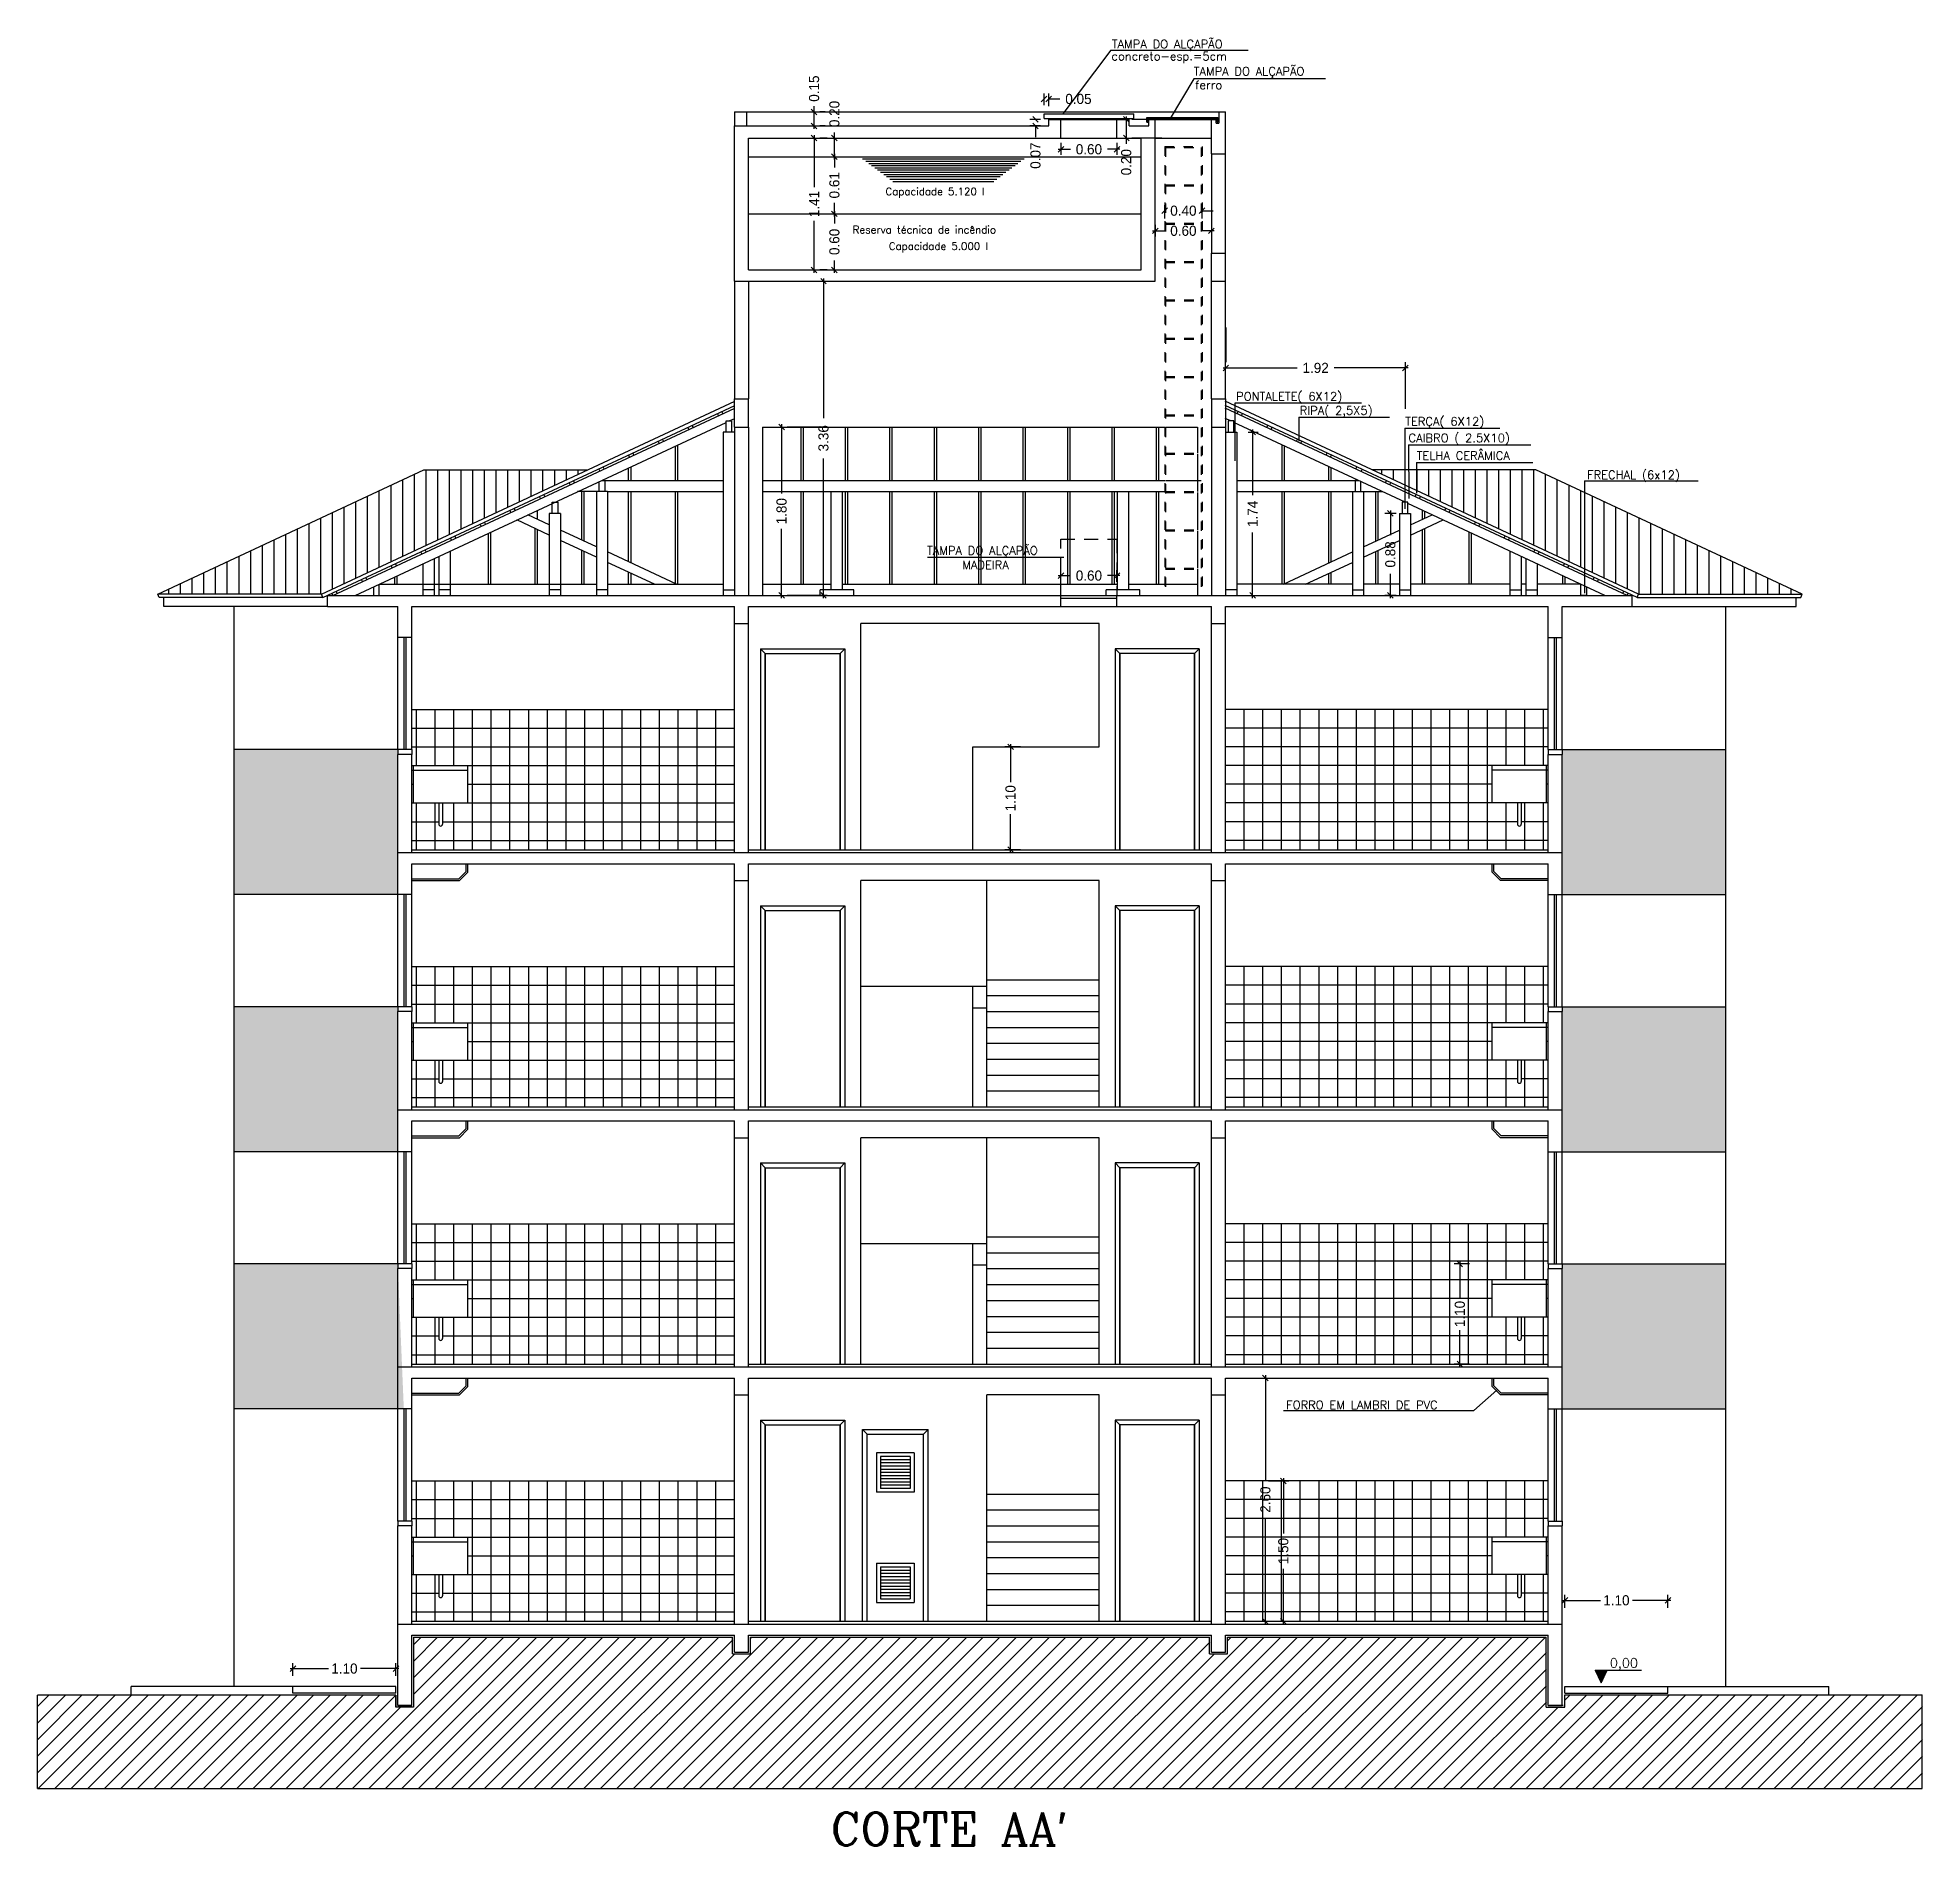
# Model space of a CAD drawing. Extents: x -18 to 75.6, y 22.6 to 43.7.
# Drawn here: x 31.38 to 51.53, y 22.79 to 42.12 of the extents above; entities that cross this region are included whole.
import ezdxf

# ---------------------------------------------------------------- set-up
doc = ezdxf.new("R2010")
doc.units = 0
doc.header["$LTSCALE"] = 2
doc.linetypes.add('DASHED2', pattern=[0.375, 0.25, -0.125])
doc.layers.get('0').update_dxf_attribs({"linetype": 'CONTINUOUS'})
doc.layers.get('DEFPOINTS').update_dxf_attribs({"linetype": 'CONTINUOUS'})
for name, color, linetype in [('CONCRETO', 5, 'CONTINUOUS'), ('COTA', 244, 'CONTINUOUS'), ('COTAS', 244, 'CONTINUOUS'), ('EQUIPAMENTOS', 1, 'CONTINUOUS'), ('ESQUADRIAEMFACHADA', 1, 'CONTINUOUS'), ('ESQUADRIAS', 244, 'CONTINUOUS'), ('JANELA', 5, 'CONTINUOUS'), ('LAJE', 1, 'CONTINUOUS'), ('MADEIRAMENTODETELHADO', 244, 'CONTINUOUS'), ('PAREDE', 7, 'CONTINUOUS'), ('PAREDECORTE', 3, 'CONTINUOUS'), ('PISO', 30, 'CONTINUOUS'), ('TELHADO', 30, 'CONTINUOUS'), ('TERRENOEMCORTE', 244, 'CONTINUOUS'), ('TEXTO', 1, 'CONTINUOUS')]:
    doc.layers.add(name, color=color, linetype=linetype)
doc.styles.add('ROMANC', font='ROMANC.SHX')
doc.dimstyles.get("Standard").update_dxf_attribs({"dimtxt": 0.18, "dimasz": 0.18, "dimexe": 0.18, "dimexo": 0.0625, "dimgap": 0.09, "dimtad": 0, "dimtih": 1, "dimtoh": 1, "dimdec": 4, "dimzin": 0, "dimtxsty": 'STANDARD', "dimcen": 0.09, "dimazin": 3, "dimtfac": 1, "dimtdec": 4, "dimtofl": 0, "dimtmove": 0, "dimatfit": 3, "dimtolj": 1, "dimtzin": 0})

msp = doc.modelspace()

# ---------------------------------------------------------------- texts
at = {"layer": 'COTAS', "color": 244, "ltscale": 0.2, "style": 'ROMANC'}
msp.add_text('0,00', height=0.1, dxfattribs=at).set_placement((48.187, 24.687))
at = {"layer": 'TEXTO', "color": 30, "ltscale": 0.3, "style": 'ROMANC'}
for s, height, p in [('TAMPA DO ALÇAPÃO', 0.09, (42.862, 42.003)), ('concreto-esp.=5cm', 0.09, (42.858, 41.874)), ('TAMPA DO ALÇAPÃO', 0.09, (43.737, 41.712)), ('ferro', 0.09, (43.753, 41.567)), ('Capacidade 5.120 l ', 0.08, (40.442, 40.432)), ('Reserva técnica de incêndio', 0.08, (40.091, 40.024)), ('Capacidade 5.000 l', 0.08, (40.478, 39.847))]:
    msp.add_text(s, height=height, dxfattribs=at).set_placement(p)
for s, p in [('PONTALETE( 6X12)', (44.191, 38.236)), ('RIPA( 2,5X5)', (44.871, 38.085)), ('TERÇA( 6X12)', (45.999, 37.968)), ('CAIBRO ( 2.5X10)', (46.034, 37.791)), ('TELHA CERÂMICA ', (46.122, 37.603)), ('FRECHAL (6x12)', (47.944, 37.397)), ('TAMPA DO ALÇAPÃO', (40.886, 36.588)), ('MADEIRA', (41.263, 36.434))]:
    msp.add_text(s, height=0.09, rotation=360, dxfattribs=at).set_placement(p)
at = {"layer": 'TEXTO', "color": 30, "linetype": 'CONTINUOUS', "ltscale": 0.3, "style": 'ROMANC'}
msp.add_text('FORRO EM LAMBRI DE PVC', height=0.09, rotation=360, dxfattribs=at).set_placement((44.726, 27.451))
at = {"layer": 'TEXTO', "color": 5, "ltscale": 0.3, "style": 'ROMANC'}
msp.add_text("CORTE AA'", height=0.35, dxfattribs=at).set_placement((39.857, 22.786))

# ---------------------------------------------------------------- blocks, each defined once
blk = doc.blocks.new('_OBLIQUE')
at = {"color": 0, "linetype": 'BYBLOCK'}
blk.add_line((-0.5, -0.5), (0.5, 0.5), dxfattribs=at)
blk = doc.blocks.new('*D13')
at = {"color": 244, "linetype": 'BYBLOCK', "ltscale": 0.2}
for p, q in [((106.656, 26.101), (106.656, 26.242)), ((107.756, 26.101), (107.756, 26.242)), ((106.626, 26.182), (107.035, 26.182)), ((107.786, 26.182), (107.377, 26.182))]:
    blk.add_line(p, q, dxfattribs=at)
at = {"layer": 'DEFPOINTS', "color": 0, "linetype": 'BYBLOCK', "ltscale": 0.2}
for p in [(107.756, 26.182), (106.656, 25.261), (107.756, 25.261)]:
    blk.add_point(p, dxfattribs=at)
at = {"color": 244, "linetype": 'BYBLOCK', "ltscale": 0.2, "xscale": 0.06, "yscale": 0.06, "zscale": 0.06, "rotation": 180}
blk.add_blockref('_OBLIQUE', (106.656, 26.182), dxfattribs=at)
at = {"color": 244, "linetype": 'BYBLOCK', "ltscale": 0.2, "xscale": 0.06, "yscale": 0.06, "zscale": 0.06}
blk.add_blockref('_OBLIQUE', (107.756, 26.182), dxfattribs=at)
at = {"color": 30, "linetype": 'BYBLOCK', "ltscale": 0.2, "insert": (107.206, 26.182), "char_height": 0.108, "attachment_point": 5}
blk.add_mtext('\\A1;1.10', dxfattribs=at)
blk = doc.blocks.new('*X3')
at = {"color": 0}
for p, q in [((191.835, 96.809), (191.837, 96.811)), ((191.835, 96.81), (191.836, 96.811)), ((191.836, 96.806), (191.841, 96.811)), ((191.836, 96.808), (191.839, 96.811)), ((191.837, 96.804), (191.845, 96.811)), ((191.837, 96.805), (191.843, 96.811)), ((191.838, 96.803), (191.846, 96.811)), ((191.839, 96.8), (191.85, 96.811)), ((191.839, 96.802), (191.848, 96.811)), ((191.84, 96.798), (191.853, 96.811)), ((191.84, 96.799), (191.852, 96.811)), ((191.841, 96.796), (191.857, 96.811)), ((191.841, 96.797), (191.855, 96.811)), ((191.842, 96.794), (191.859, 96.811)), ((191.843, 96.792), (191.862, 96.811)), ((191.843, 96.793), (191.86, 96.811)), ((191.844, 96.79), (191.866, 96.811)), ((191.844, 96.791), (191.864, 96.811)), ((191.845, 96.787), (191.869, 96.811)), ((191.845, 96.788), (191.868, 96.811)), ((191.846, 96.785), (191.873, 96.811)), ((191.846, 96.786), (191.871, 96.811)), ((191.847, 96.784), (191.875, 96.811)), ((191.848, 96.781), (191.878, 96.811)), ((191.848, 96.782), (191.876, 96.811)), ((191.849, 96.779), (191.882, 96.811)), ((191.849, 96.78), (191.88, 96.811)), ((191.85, 96.776), (191.885, 96.811)), ((191.85, 96.778), (191.883, 96.811)), ((191.851, 96.775), (191.887, 96.811)), ((191.852, 96.773), (191.891, 96.811)), ((191.852, 96.774), (191.889, 96.811)), ((191.853, 96.77), (191.894, 96.811)), ((191.853, 96.772), (191.892, 96.811)), ((191.854, 96.768), (191.898, 96.811)), ((191.854, 96.769), (191.896, 96.811)), ((191.855, 96.767), (191.897, 96.809)), ((191.856, 96.766), (191.896, 96.806)), ((191.856, 96.764), (191.894, 96.802)), ((191.857, 96.763), (191.893, 96.799)), ((191.857, 96.762), (191.891, 96.796)), ((191.858, 96.761), (191.89, 96.793)), ((191.858, 96.76), (191.888, 96.79)), ((191.859, 96.758), (191.887, 96.786)), ((191.86, 96.757), (191.885, 96.783)), ((191.86, 96.756), (191.884, 96.78)), ((191.861, 96.755), (191.882, 96.777)), ((191.861, 96.754), (191.881, 96.773)), ((191.862, 96.752), (191.879, 96.77)), ((191.862, 96.751), (191.878, 96.767)), ((191.863, 96.75), (191.876, 96.764)), ((191.863, 96.749), (191.875, 96.76)), ((191.864, 96.748), (191.874, 96.757)), ((191.865, 96.746), (191.872, 96.754)), ((191.865, 96.745), (191.871, 96.751)), ((191.866, 96.744), (191.869, 96.747)), ((191.866, 96.743), (191.868, 96.744))]:
    blk.add_line(p, q, dxfattribs=at)
blk = doc.blocks.new('*D14')
at = {"color": 244, "linetype": 'BYBLOCK', "ltscale": 0.2}
for p, q in [((34.077, 24.676), (34.486, 24.676)), ((34.107, 24.599), (34.107, 24.736)), ((35.237, 24.676), (34.828, 24.676)), ((35.207, 24.599), (35.207, 24.736))]:
    blk.add_line(p, q, dxfattribs=at)
at = {"layer": 'DEFPOINTS', "color": 0, "linetype": 'BYBLOCK', "ltscale": 0.2}
for p in [(35.207, 24.676), (34.107, 23.759), (35.207, 23.759)]:
    blk.add_point(p, dxfattribs=at)
at = {"color": 244, "linetype": 'BYBLOCK', "ltscale": 0.2, "xscale": 0.06, "yscale": 0.06, "zscale": 0.06, "rotation": 180}
blk.add_blockref('_OBLIQUE', (34.107, 24.676), dxfattribs=at)
at = {"color": 244, "linetype": 'BYBLOCK', "ltscale": 0.2, "xscale": 0.06, "yscale": 0.06, "zscale": 0.06}
blk.add_blockref('_OBLIQUE', (35.207, 24.676), dxfattribs=at)
at = {"color": 30, "linetype": 'BYBLOCK', "ltscale": 0.2, "insert": (34.657, 24.676), "char_height": 0.108, "attachment_point": 5}
blk.add_mtext('\\A1;1.10', dxfattribs=at)
blk = doc.blocks.new('*X15')
at = {"color": 0, "linetype": 'CONTINUOUS', "ltscale": 0.2}
for p, q in [((26.93, 23.395), (28.549, 25.013)), ((27.107, 23.395), (28.725, 25.013)), ((27.284, 23.395), (28.902, 25.013)), ((27.461, 23.395), (29.079, 25.013)), ((27.637, 23.395), (29.256, 25.013)), ((27.763, 24.404), (28.372, 25.013)), ((27.763, 24.581), (28.195, 25.013)), ((27.763, 24.757), (28.018, 25.013)), ((27.763, 24.934), (27.842, 25.013)), ((27.814, 23.395), (29.433, 25.013)), ((27.991, 23.395), (29.609, 25.013)), ((28.168, 23.395), (29.786, 25.013)), ((28.345, 23.395), (29.963, 25.013)), ((28.521, 23.395), (30.14, 25.013)), ((28.698, 23.395), (30.316, 25.013)), ((28.875, 23.395), (30.493, 25.013)), ((29.052, 23.395), (30.67, 25.013)), ((29.228, 23.395), (30.847, 25.013)), ((29.405, 23.395), (31.024, 25.013)), ((29.935, 23.395), (31.554, 25.013)), ((30.112, 23.395), (31.731, 25.013)), ((30.289, 23.395), (31.907, 25.013)), ((30.466, 23.395), (32.084, 25.013)), ((30.643, 23.395), (32.261, 25.013)), ((30.819, 23.395), (32.438, 25.013)), ((30.996, 23.395), (32.615, 25.013)), ((31.173, 23.395), (32.791, 25.013)), ((31.35, 23.395), (32.968, 25.013)), ((31.363, 24.999), (31.377, 25.013)), ((31.526, 23.395), (33.145, 25.013)), ((31.703, 23.395), (33.322, 25.013)), ((31.88, 23.395), (33.498, 25.013)), ((32.057, 23.395), (33.675, 25.013)), ((32.234, 23.395), (33.852, 25.013)), ((32.41, 23.395), (34.029, 25.013)), ((32.587, 23.395), (34.206, 25.013)), ((32.764, 23.395), (34.382, 25.013)), ((32.941, 23.395), (34.559, 25.013)), ((33.117, 23.395), (34.736, 25.013)), ((33.294, 23.395), (34.913, 25.013)), ((33.471, 23.395), (35.089, 25.013)), ((33.648, 23.395), (35.266, 25.013)), ((33.825, 23.395), (35.443, 25.013)), ((34.001, 23.395), (35.62, 25.013)), ((34.178, 23.395), (35.797, 25.013)), ((34.355, 23.395), (35.973, 25.013)), ((34.532, 23.395), (36.15, 25.013)), ((35.062, 23.395), (36.68, 25.013)), ((35.239, 23.395), (36.857, 25.013)), ((35.416, 23.395), (37.034, 25.013)), ((35.592, 23.395), (37.211, 25.013)), ((35.769, 23.395), (37.388, 25.013)), ((35.946, 23.395), (37.564, 25.013)), ((36.123, 23.395), (37.741, 25.013)), ((36.299, 23.395), (37.918, 25.013)), ((36.463, 24.972), (36.504, 25.013)), ((36.476, 23.395), (38.095, 25.013)), ((36.653, 23.395), (38.271, 25.013)), ((36.83, 23.395), (38.448, 25.013)), ((37.007, 23.395), (38.625, 25.013)), ((37.183, 23.395), (38.802, 25.013)), ((37.36, 23.395), (38.979, 25.013)), ((37.537, 23.395), (39.155, 25.013)), ((37.714, 23.395), (39.332, 25.013)), ((37.89, 23.395), (39.509, 25.013)), ((38.067, 23.395), (39.686, 25.013)), ((38.244, 23.395), (39.862, 25.013)), ((29.582, 23.395), (31.173, 24.985)), ((29.759, 23.395), (31.197, 24.833)), ((34.708, 23.395), (36.273, 24.959)), ((34.885, 23.395), (36.324, 24.833)), ((38.421, 23.395), (39.873, 24.847)), ((38.598, 23.395), (39.873, 24.67)), ((23.743, 23.566), (24.57, 24.393)), ((23.743, 23.743), (24.393, 24.393)), ((23.743, 23.919), (24.216, 24.393)), ((23.743, 24.096), (24.04, 24.393)), ((23.743, 24.273), (23.863, 24.393)), ((23.748, 23.395), (24.747, 24.393)), ((23.925, 23.395), (24.924, 24.393)), ((24.102, 23.395), (25.1, 24.393)), ((24.279, 23.395), (25.277, 24.393)), ((24.455, 23.395), (25.454, 24.393)), ((24.632, 23.395), (25.631, 24.393)), ((24.809, 23.395), (25.807, 24.393)), ((24.986, 23.395), (25.984, 24.393)), ((25.163, 23.395), (26.161, 24.393)), ((25.339, 23.395), (26.338, 24.393)), ((25.516, 23.395), (26.515, 24.393)), ((25.693, 23.395), (26.691, 24.393)), ((25.87, 23.395), (26.868, 24.393)), ((26.046, 23.395), (27.045, 24.393)), ((26.223, 23.395), (27.222, 24.393)), ((26.4, 23.395), (27.398, 24.393)), ((26.577, 23.395), (27.573, 24.391)), ((38.774, 23.395), (39.873, 24.493)), ((39.305, 23.395), (40.305, 24.395)), ((39.481, 23.395), (40.481, 24.395)), ((39.658, 23.395), (40.658, 24.395)), ((39.835, 23.395), (40.835, 24.395)), ((40.012, 23.395), (41.012, 24.395)), ((40.072, 24.339), (40.128, 24.395)), ((40.189, 23.395), (41.189, 24.395)), ((40.365, 23.395), (41.365, 24.395)), ((40.542, 23.395), (41.542, 24.395)), ((40.719, 23.395), (41.719, 24.395)), ((40.896, 23.395), (41.896, 24.395)), ((41.072, 23.395), (42.072, 24.395)), ((41.249, 23.395), (42.249, 24.395)), ((41.426, 23.395), (42.426, 24.395)), ((41.603, 23.395), (42.603, 24.395)), ((41.78, 23.395), (42.78, 24.395)), ((41.956, 23.395), (42.956, 24.395)), ((42.133, 23.395), (43.133, 24.395)), ((42.31, 23.395), (43.31, 24.395)), ((42.487, 23.395), (43.487, 24.395)), ((42.663, 23.395), (43.663, 24.395)), ((42.84, 23.395), (43.84, 24.395)), ((26.754, 23.395), (27.622, 24.263)), ((38.951, 23.395), (39.873, 24.316)), ((39.128, 23.395), (39.998, 24.265)), ((43.017, 23.395), (43.893, 24.27)), ((43.194, 23.395), (43.893, 24.094)), ((43.371, 23.395), (43.893, 23.917)), ((43.547, 23.395), (43.893, 23.74)), ((43.724, 23.395), (43.893, 23.563))]:
    blk.add_line(p, q, dxfattribs=at)
blk = doc.blocks.new('*X16')
at = {"color": 0, "linetype": 'CONTINUOUS', "ltscale": 0.2}
for p, q in [((43.237, 41.222), (43.247, 41.232)), ((43.268, 41.253), (43.278, 41.263)), ((43.321, 41.253), (43.331, 41.263)), ((43.375, 41.253), (43.385, 41.263)), ((43.428, 41.253), (43.438, 41.263)), ((43.481, 41.253), (43.49, 41.262)), ((43.49, 41.262), (43.491, 41.263)), ((43.534, 41.253), (43.544, 41.263)), ((43.587, 41.253), (43.597, 41.263)), ((43.64, 41.253), (43.65, 41.263)), ((43.693, 41.253), (43.703, 41.263)), ((43.746, 41.253), (43.756, 41.263)), ((43.799, 41.253), (43.809, 41.263)), ((43.852, 41.253), (43.862, 41.263)), ((43.905, 41.253), (43.915, 41.263)), ((43.958, 41.253), (43.968, 41.263)), ((43.987, 41.23), (43.997, 41.24))]:
    blk.add_line(p, q, dxfattribs=at)
blk = doc.blocks.new('*D17')
at = {"color": 244, "linetype": 'BYBLOCK', "ltscale": 0.2}
for p, q in [((43.427, 41.793), (43.427, 41.936)), ((43.827, 41.793), (43.827, 41.936)), ((43.427, 41.876), (43.427, 41.876)), ((43.827, 41.876), (43.947, 41.876))]:
    blk.add_line(p, q, dxfattribs=at)
at = {"layer": 'DEFPOINTS', "color": 0, "linetype": 'BYBLOCK', "ltscale": 0.2}
for p in [(43.827, 41.876), (43.427, 40.953), (43.827, 40.953)]:
    blk.add_point(p, dxfattribs=at)
at = {"color": 244, "linetype": 'BYBLOCK', "ltscale": 0.2, "xscale": 0.06, "yscale": 0.06, "zscale": 0.06}
blk.add_blockref('_OBLIQUE', (43.427, 41.876), dxfattribs=at)
at = {"color": 244, "linetype": 'BYBLOCK', "ltscale": 0.2, "xscale": 0.06, "yscale": 0.06, "zscale": 0.06, "rotation": 180}
blk.add_blockref('_OBLIQUE', (43.827, 41.876), dxfattribs=at)
at = {"color": 30, "linetype": 'BYBLOCK', "ltscale": 0.2, "insert": (43.627, 41.876), "char_height": 0.108, "attachment_point": 5}
blk.add_mtext('\\A1;0.40', dxfattribs=at)
blk = doc.blocks.new('*D18')
at = {"color": 244, "linetype": 'BYBLOCK', "ltscale": 0.2}
for p, q in [((43.297, 39.97), (43.429, 39.97)), ((43.327, 40.033), (43.327, 39.91)), ((43.957, 39.97), (43.825, 39.97)), ((43.927, 40.033), (43.927, 39.91))]:
    blk.add_line(p, q, dxfattribs=at)
at = {"layer": 'DEFPOINTS', "color": 0, "linetype": 'BYBLOCK', "ltscale": 0.2}
for p in [(43.327, 40.873), (43.927, 40.873), (43.327, 39.97)]:
    blk.add_point(p, dxfattribs=at)
at = {"color": 244, "linetype": 'BYBLOCK', "ltscale": 0.2, "xscale": 0.06, "yscale": 0.06, "zscale": 0.06, "rotation": 180}
blk.add_blockref('_OBLIQUE', (43.327, 39.97), dxfattribs=at)
at = {"color": 244, "linetype": 'BYBLOCK', "ltscale": 0.2, "xscale": 0.06, "yscale": 0.06, "zscale": 0.06}
blk.add_blockref('_OBLIQUE', (43.927, 39.97), dxfattribs=at)
at = {"color": 30, "linetype": 'BYBLOCK', "ltscale": 0.2, "insert": (43.627, 39.97), "char_height": 0.108, "attachment_point": 5}
blk.add_mtext('\\A1;0.60', dxfattribs=at)
blk = doc.blocks.new('*D19')
at = {"color": 244, "linetype": 'BYBLOCK', "ltscale": 0.2}
for p, q in [((42.287, 40.135), (42.419, 40.135)), ((42.317, 40.203), (42.317, 40.075)), ((42.947, 40.135), (42.815, 40.135)), ((42.917, 40.203), (42.917, 40.075))]:
    blk.add_line(p, q, dxfattribs=at)
at = {"layer": 'DEFPOINTS', "color": 0, "linetype": 'BYBLOCK', "ltscale": 0.2}
for p in [(42.317, 41.043), (42.917, 41.043), (42.917, 40.135)]:
    blk.add_point(p, dxfattribs=at)
at = {"color": 244, "linetype": 'BYBLOCK', "ltscale": 0.2, "xscale": 0.06, "yscale": 0.06, "zscale": 0.06, "rotation": 180}
blk.add_blockref('_OBLIQUE', (42.317, 40.135), dxfattribs=at)
at = {"color": 244, "linetype": 'BYBLOCK', "ltscale": 0.2, "xscale": 0.06, "yscale": 0.06, "zscale": 0.06}
blk.add_blockref('_OBLIQUE', (42.917, 40.135), dxfattribs=at)
at = {"color": 30, "linetype": 'BYBLOCK', "ltscale": 0.2, "insert": (42.617, 40.135), "char_height": 0.108, "attachment_point": 5}
blk.add_mtext('\\A1;0.60', dxfattribs=at)
blk = doc.blocks.new('*D20')
at = {"color": 244, "linetype": 'BYBLOCK', "ltscale": 0.2}
for p, q in [((41.347, 41.243), (41.232, 41.243)), ((41.347, 41.173), (41.232, 41.173)), ((41.292, 41.243), (41.292, 41.243)), ((41.292, 41.173), (41.292, 41.053))]:
    blk.add_line(p, q, dxfattribs=at)
at = {"layer": 'DEFPOINTS', "color": 0, "linetype": 'BYBLOCK', "ltscale": 0.2}
for p in [(41.292, 41.173), (42.187, 41.243), (42.187, 41.173)]:
    blk.add_point(p, dxfattribs=at)
at = {"color": 244, "linetype": 'BYBLOCK', "ltscale": 0.2, "xscale": 0.06, "yscale": 0.06, "zscale": 0.06}
for p, rotation in [((41.292, 41.243), 270), ((41.292, 41.173), 90)]:
    blk.add_blockref('_OBLIQUE', p, dxfattribs=dict(at, rotation=rotation))
at = {"color": 30, "linetype": 'BYBLOCK', "ltscale": 0.2, "insert": (41.292, 40.855), "char_height": 0.108, "attachment_point": 5, "rotation": 90}
blk.add_mtext('\\A1;0.07', dxfattribs=at)
blk = doc.blocks.new('*D21')
at = {"color": 244, "linetype": 'BYBLOCK', "ltscale": 0.2}
for p, q in [((42.137, 42.093), (42.137, 42.218)), ((42.137, 42.158), (42.137, 42.158)), ((42.187, 42.083), (42.187, 42.218)), ((42.187, 42.158), (42.307, 42.158))]:
    blk.add_line(p, q, dxfattribs=at)
at = {"layer": 'DEFPOINTS', "color": 0, "linetype": 'BYBLOCK', "ltscale": 0.2}
for p in [(42.187, 42.158), (42.137, 41.253), (42.187, 41.243)]:
    blk.add_point(p, dxfattribs=at)
at = {"color": 244, "linetype": 'BYBLOCK', "ltscale": 0.2, "xscale": 0.06, "yscale": 0.06, "zscale": 0.06}
blk.add_blockref('_OBLIQUE', (42.137, 42.158), dxfattribs=at)
at = {"color": 244, "linetype": 'BYBLOCK', "ltscale": 0.2, "xscale": 0.06, "yscale": 0.06, "zscale": 0.06, "rotation": 180}
blk.add_blockref('_OBLIQUE', (42.187, 42.158), dxfattribs=at)
at = {"color": 30, "linetype": 'BYBLOCK', "ltscale": 0.2, "insert": (42.505, 42.158), "char_height": 0.108, "attachment_point": 5}
blk.add_mtext('\\A1;0.05', dxfattribs=at)
blk = doc.blocks.new('*D22')
at = {"color": 244, "linetype": 'BYBLOCK', "ltscale": 0.2}
for p, q in [((39.817, 40.843), (39.956, 40.843)), ((39.896, 40.873), (39.896, 40.727)), ((39.896, 40.203), (39.896, 40.349)), ((39.817, 40.233), (39.956, 40.233))]:
    blk.add_line(p, q, dxfattribs=at)
at = {"layer": 'DEFPOINTS', "color": 0, "linetype": 'BYBLOCK', "ltscale": 0.2}
for p in [(38.977, 40.843), (38.977, 40.233), (39.896, 40.233)]:
    blk.add_point(p, dxfattribs=at)
at = {"color": 244, "linetype": 'BYBLOCK', "ltscale": 0.2, "xscale": 0.06, "yscale": 0.06, "zscale": 0.06}
for p, rotation in [((39.896, 40.843), 90), ((39.896, 40.233), 270)]:
    blk.add_blockref('_OBLIQUE', p, dxfattribs=dict(at, rotation=rotation))
at = {"color": 30, "linetype": 'BYBLOCK', "ltscale": 0.2, "insert": (39.896, 40.538), "char_height": 0.108, "attachment_point": 5, "rotation": 90}
blk.add_mtext('\\A1;0.61', dxfattribs=at)
blk = doc.blocks.new('*D23')
at = {"color": 244, "linetype": 'BYBLOCK', "ltscale": 0.2}
for p, q in [((39.817, 41.043), (39.956, 41.043)), ((39.896, 41.043), (39.896, 41.103)), ((39.896, 40.813), (39.896, 41.043)), ((39.817, 40.843), (39.956, 40.843))]:
    blk.add_line(p, q, dxfattribs=at)
at = {"layer": 'DEFPOINTS', "color": 0, "linetype": 'BYBLOCK', "ltscale": 0.2}
for p in [(38.977, 41.043), (39.896, 41.043), (38.977, 40.843)]:
    blk.add_point(p, dxfattribs=at)
at = {"color": 244, "linetype": 'BYBLOCK', "ltscale": 0.2, "xscale": 0.06, "yscale": 0.06, "zscale": 0.06}
for p, rotation in [((39.896, 41.043), 90), ((39.896, 40.843), 270)]:
    blk.add_blockref('_OBLIQUE', p, dxfattribs=dict(at, rotation=rotation))
at = {"color": 30, "linetype": 'BYBLOCK', "ltscale": 0.2, "insert": (39.896, 41.301), "char_height": 0.108, "attachment_point": 5, "rotation": 90}
blk.add_mtext('\\A1;0.20', dxfattribs=at)
blk = doc.blocks.new('*D24')
at = {"color": 244, "linetype": 'BYBLOCK', "ltscale": 0.2}
for p, q in [((39.817, 40.233), (39.956, 40.233)), ((39.896, 40.263), (39.896, 40.131)), ((39.896, 39.603), (39.896, 39.735)), ((39.817, 39.633), (39.956, 39.633))]:
    blk.add_line(p, q, dxfattribs=at)
at = {"layer": 'DEFPOINTS', "color": 0, "linetype": 'BYBLOCK', "ltscale": 0.2}
for p in [(38.977, 40.233), (38.977, 39.633), (39.896, 39.633)]:
    blk.add_point(p, dxfattribs=at)
at = {"color": 244, "linetype": 'BYBLOCK', "ltscale": 0.2, "xscale": 0.06, "yscale": 0.06, "zscale": 0.06}
for p, rotation in [((39.896, 40.233), 90), ((39.896, 39.633), 270)]:
    blk.add_blockref('_OBLIQUE', p, dxfattribs=dict(at, rotation=rotation))
at = {"color": 30, "linetype": 'BYBLOCK', "ltscale": 0.2, "insert": (39.896, 39.933), "char_height": 0.108, "attachment_point": 5, "rotation": 90}
blk.add_mtext('\\A1;0.60', dxfattribs=at)
blk = doc.blocks.new('*D25')
at = {"color": 244, "linetype": 'BYBLOCK', "ltscale": 0.2}
for p, q in [((39.679, 41.073), (39.679, 40.518)), ((39.817, 41.043), (39.739, 41.043)), ((39.679, 39.603), (39.679, 40.158)), ((39.817, 39.633), (39.739, 39.633))]:
    blk.add_line(p, q, dxfattribs=at)
at = {"layer": 'DEFPOINTS', "color": 0, "linetype": 'BYBLOCK', "ltscale": 0.2}
for p in [(38.977, 41.043), (38.977, 39.633), (39.679, 39.633)]:
    blk.add_point(p, dxfattribs=at)
at = {"color": 244, "linetype": 'BYBLOCK', "ltscale": 0.2, "xscale": 0.06, "yscale": 0.06, "zscale": 0.06}
for p, rotation in [((39.679, 41.043), 90), ((39.679, 39.633), 270)]:
    blk.add_blockref('_OBLIQUE', p, dxfattribs=dict(at, rotation=rotation))
at = {"color": 30, "linetype": 'BYBLOCK', "ltscale": 0.2, "insert": (39.679, 40.338), "char_height": 0.108, "attachment_point": 5, "rotation": 90}
blk.add_mtext('\\A1;1.41', dxfattribs=at)
blk = doc.blocks.new('*D26')
at = {"color": 244, "linetype": 'BYBLOCK', "ltscale": 0.2}
for p, q in [((39.679, 41.323), (39.679, 41.383)), ((39.679, 41.143), (39.679, 41.323)), ((39.797, 41.323), (39.739, 41.323)), ((39.797, 41.173), (39.739, 41.173))]:
    blk.add_line(p, q, dxfattribs=at)
at = {"layer": 'DEFPOINTS', "color": 0, "linetype": 'BYBLOCK', "ltscale": 0.2}
for p in [(38.957, 41.323), (39.679, 41.323), (38.957, 41.173)]:
    blk.add_point(p, dxfattribs=at)
at = {"color": 244, "linetype": 'BYBLOCK', "ltscale": 0.2, "xscale": 0.06, "yscale": 0.06, "zscale": 0.06}
for p, rotation in [((39.679, 41.323), 90), ((39.679, 41.173), 270)]:
    blk.add_blockref('_OBLIQUE', p, dxfattribs=dict(at, rotation=rotation))
at = {"color": 30, "linetype": 'BYBLOCK', "ltscale": 0.2, "insert": (39.679, 41.572), "char_height": 0.108, "attachment_point": 5, "rotation": 90}
blk.add_mtext('\\A1;0.15', dxfattribs=at)
blk = doc.blocks.new('*D27')
at = {"color": 244, "linetype": 'BYBLOCK', "ltscale": 0.2}
for p, q in [((39.817, 39.513), (39.961, 39.513)), ((39.901, 39.543), (39.901, 38.049)), ((39.901, 36.123), (39.901, 37.617)), ((39.817, 36.153), (39.961, 36.153))]:
    blk.add_line(p, q, dxfattribs=at)
at = {"layer": 'DEFPOINTS', "color": 0, "linetype": 'BYBLOCK', "ltscale": 0.2}
for p in [(38.977, 39.513), (38.977, 36.153), (39.901, 36.153)]:
    blk.add_point(p, dxfattribs=at)
at = {"color": 244, "linetype": 'BYBLOCK', "ltscale": 0.2, "xscale": 0.06, "yscale": 0.06, "zscale": 0.06}
for p, rotation in [((39.901, 39.513), 90), ((39.901, 36.153), 270)]:
    blk.add_blockref('_OBLIQUE', p, dxfattribs=dict(at, rotation=rotation))
at = {"color": 30, "linetype": 'BYBLOCK', "ltscale": 0.2, "insert": (39.901, 37.833), "char_height": 0.108, "attachment_point": 5, "rotation": 90}
blk.add_mtext('\\A1;3.36', dxfattribs=at)
blk = doc.blocks.new('*D28')
at = {"color": 244, "linetype": 'BYBLOCK', "ltscale": 0.2}
for p, q in [((43.378, 41.273), (43.378, 41.043)), ((43.757, 41.243), (43.438, 41.243)), ((43.378, 41.043), (43.378, 40.983)), ((43.757, 41.043), (43.438, 41.043))]:
    blk.add_line(p, q, dxfattribs=at)
at = {"layer": 'DEFPOINTS', "color": 0, "linetype": 'BYBLOCK', "ltscale": 0.2}
for p in [(42.917, 41.243), (42.917, 41.043), (43.378, 41.043)]:
    blk.add_point(p, dxfattribs=at)
at = {"color": 244, "linetype": 'BYBLOCK', "ltscale": 0.2, "xscale": 0.06, "yscale": 0.06, "zscale": 0.06}
for p, rotation in [((43.378, 41.243), 90), ((43.378, 41.043), 270)]:
    blk.add_blockref('_OBLIQUE', p, dxfattribs=dict(at, rotation=rotation))
at = {"color": 30, "linetype": 'BYBLOCK', "ltscale": 0.2, "insert": (43.378, 40.785), "char_height": 0.108, "attachment_point": 5, "rotation": 90}
blk.add_mtext('\\A1;0.20', dxfattribs=at)
blk = doc.blocks.new('*D29')
at = {"color": 244, "linetype": 'BYBLOCK', "ltscale": 0.2}
for p, q in [((42.317, 36.993), (42.317, 37.121)), ((42.917, 36.993), (42.917, 37.121)), ((42.287, 37.061), (42.419, 37.061)), ((42.947, 37.061), (42.815, 37.061))]:
    blk.add_line(p, q, dxfattribs=at)
at = {"layer": 'DEFPOINTS', "color": 0, "linetype": 'BYBLOCK', "ltscale": 0.2}
for p in [(42.917, 37.061), (42.317, 36.153), (42.917, 36.153)]:
    blk.add_point(p, dxfattribs=at)
at = {"color": 244, "linetype": 'BYBLOCK', "ltscale": 0.2, "xscale": 0.06, "yscale": 0.06, "zscale": 0.06, "rotation": 180}
blk.add_blockref('_OBLIQUE', (42.317, 37.061), dxfattribs=at)
at = {"color": 244, "linetype": 'BYBLOCK', "ltscale": 0.2, "xscale": 0.06, "yscale": 0.06, "zscale": 0.06}
blk.add_blockref('_OBLIQUE', (42.917, 37.061), dxfattribs=at)
at = {"color": 30, "linetype": 'BYBLOCK', "ltscale": 0.2, "insert": (42.617, 37.061), "char_height": 0.108, "attachment_point": 5}
blk.add_mtext('\\A1;0.60', dxfattribs=at)
blk = doc.blocks.new('*D31')
at = {"color": 244, "linetype": 'BYBLOCK', "ltscale": 0.2}
for p, q in [((41.887, 34.533), (41.719, 34.533)), ((41.779, 34.563), (41.779, 34.154)), ((41.779, 33.403), (41.779, 33.812)), ((41.887, 33.433), (41.719, 33.433))]:
    blk.add_line(p, q, dxfattribs=at)
at = {"layer": 'DEFPOINTS', "color": 0, "linetype": 'BYBLOCK', "ltscale": 0.2}
for p in [(42.727, 34.533), (41.779, 33.433), (42.727, 33.433)]:
    blk.add_point(p, dxfattribs=at)
at = {"color": 244, "linetype": 'BYBLOCK', "ltscale": 0.2, "xscale": 0.06, "yscale": 0.06, "zscale": 0.06}
for p, rotation in [((41.779, 34.533), 90), ((41.779, 33.433), 270)]:
    blk.add_blockref('_OBLIQUE', p, dxfattribs=dict(at, rotation=rotation))
at = {"color": 30, "linetype": 'BYBLOCK', "ltscale": 0.2, "insert": (41.779, 33.983), "char_height": 0.108, "attachment_point": 5, "rotation": 90}
blk.add_mtext('\\A1;1.10', dxfattribs=at)
blk = doc.blocks.new('*D32')
at = {"color": 244, "linetype": 'BYBLOCK', "ltscale": 0.2}
for p, q in [((45.717, 34.933), (45.937, 34.933)), ((45.877, 34.963), (45.877, 34.372)), ((45.877, 33.403), (45.877, 33.994)), ((45.717, 33.433), (45.937, 33.433))]:
    blk.add_line(p, q, dxfattribs=at)
at = {"layer": 'DEFPOINTS', "color": 0, "linetype": 'BYBLOCK', "ltscale": 0.2}
for p in [(44.877, 34.933), (44.877, 33.433), (45.877, 33.433)]:
    blk.add_point(p, dxfattribs=at)
at = {"color": 244, "linetype": 'BYBLOCK', "ltscale": 0.2, "xscale": 0.06, "yscale": 0.06, "zscale": 0.06}
for p, rotation in [((45.877, 34.933), 90), ((45.877, 33.433), 270)]:
    blk.add_blockref('_OBLIQUE', p, dxfattribs=dict(at, rotation=rotation))
at = {"color": 30, "linetype": 'BYBLOCK', "ltscale": 0.2, "insert": (45.877, 34.183), "char_height": 0.108, "attachment_point": 5, "rotation": 90}
blk.add_mtext('\\A1;1.50', dxfattribs=at)
blk = doc.blocks.new('*D33')
at = {"color": 244, "linetype": 'BYBLOCK', "ltscale": 0.2}
for p, q in [((44.917, 36.033), (45.137, 36.033)), ((45.077, 36.063), (45.077, 34.94)), ((45.077, 33.403), (45.077, 34.526)), ((44.917, 33.433), (45.137, 33.433))]:
    blk.add_line(p, q, dxfattribs=at)
at = {"layer": 'DEFPOINTS', "color": 0, "linetype": 'BYBLOCK', "ltscale": 0.2}
for p in [(44.077, 36.033), (44.077, 33.433), (45.077, 33.433)]:
    blk.add_point(p, dxfattribs=at)
at = {"color": 244, "linetype": 'BYBLOCK', "ltscale": 0.2, "xscale": 0.06, "yscale": 0.06, "zscale": 0.06}
for p, rotation in [((45.077, 36.033), 90), ((45.077, 33.433), 270)]:
    blk.add_blockref('_OBLIQUE', p, dxfattribs=dict(at, rotation=rotation))
at = {"color": 30, "linetype": 'BYBLOCK', "ltscale": 0.2, "insert": (45.077, 34.733), "char_height": 0.108, "attachment_point": 5, "rotation": 90}
blk.add_mtext('\\A1;2.60', dxfattribs=at)
blk = doc.blocks.new('*D43')
at = {"color": 244, "linetype": 'BYBLOCK', "ltscale": 0.2}
for p, q in [((46.583, 29.033), (46.583, 28.639)), ((46.687, 29.003), (46.523, 29.003)), ((46.583, 27.903), (46.583, 28.297)), ((46.687, 27.933), (46.523, 27.933))]:
    blk.add_line(p, q, dxfattribs=at)
at = {"layer": 'DEFPOINTS', "color": 0, "linetype": 'BYBLOCK', "ltscale": 0.2}
for p in [(47.527, 29.003), (46.583, 27.933), (47.527, 27.933)]:
    blk.add_point(p, dxfattribs=at)
at = {"color": 244, "linetype": 'BYBLOCK', "ltscale": 0.2, "xscale": 0.06, "yscale": 0.06, "zscale": 0.06}
for p, rotation in [((46.583, 29.003), 90), ((46.583, 27.933), 270)]:
    blk.add_blockref('_OBLIQUE', p, dxfattribs=dict(at, rotation=rotation))
at = {"color": 30, "linetype": 'BYBLOCK', "ltscale": 0.2, "insert": (46.583, 28.468), "char_height": 0.108, "attachment_point": 5, "rotation": 90}
blk.add_mtext('\\A1;{1.10}', dxfattribs=at)
blk = doc.blocks.new('*X125')
at = {"color": 0, "ltscale": 0.2}
for p, q in [((45.75, 37.447), (45.75, 37.495)), ((45.875, 37.389), (45.875, 37.495)), ((46, 37.33), (46, 37.495)), ((46.125, 37.272), (46.125, 37.495)), ((46.25, 37.214), (46.25, 37.495)), ((46.375, 37.155), (46.375, 37.495)), ((46.5, 37.097), (46.5, 37.495)), ((46.625, 37.039), (46.625, 37.495)), ((46.75, 36.981), (46.75, 37.495)), ((46.875, 36.922), (46.875, 37.495)), ((47, 36.864), (47, 37.495)), ((47.125, 36.806), (47.125, 37.495)), ((47.25, 36.747), (47.25, 37.495)), ((47.375, 36.689), (47.375, 37.495)), ((47.5, 36.631), (47.5, 37.447)), ((47.625, 36.573), (47.625, 37.389)), ((47.75, 36.514), (47.75, 37.33)), ((47.875, 36.456), (47.875, 37.272)), ((48, 36.398), (48, 37.214)), ((48.125, 36.339), (48.125, 37.155)), ((48.25, 36.281), (48.25, 37.097)), ((48.375, 36.223), (48.375, 37.039)), ((48.5, 36.167), (48.5, 36.981)), ((48.625, 36.167), (48.625, 36.922)), ((48.75, 36.167), (48.75, 36.864)), ((48.875, 36.167), (48.875, 36.806)), ((49, 36.167), (49, 36.747)), ((49.125, 36.167), (49.125, 36.689)), ((49.25, 36.167), (49.25, 36.631)), ((49.375, 36.167), (49.375, 36.573)), ((49.5, 36.167), (49.5, 36.514)), ((49.625, 36.167), (49.625, 36.456)), ((49.75, 36.167), (49.75, 36.398)), ((49.875, 36.167), (49.875, 36.339)), ((50, 36.167), (50, 36.281)), ((50.125, 36.167), (50.125, 36.223))]:
    blk.add_line(p, q, dxfattribs=at)
blk = doc.blocks.new('*X173')
at = {"color": 0, "ltscale": 0.2}
for p, q in [((45.75, 37.447), (45.75, 37.495)), ((45.875, 37.389), (45.875, 37.495)), ((46, 37.33), (46, 37.495)), ((46.125, 37.272), (46.125, 37.495)), ((46.25, 37.214), (46.25, 37.495)), ((46.375, 37.155), (46.375, 37.495)), ((46.5, 37.097), (46.5, 37.495)), ((46.625, 37.039), (46.625, 37.495)), ((46.75, 36.981), (46.75, 37.495)), ((46.875, 36.922), (46.875, 37.495)), ((47, 36.864), (47, 37.495)), ((47.125, 36.806), (47.125, 37.495)), ((47.25, 36.747), (47.25, 37.495)), ((47.375, 36.689), (47.375, 37.495)), ((47.5, 36.631), (47.5, 37.447)), ((47.625, 36.573), (47.625, 37.389)), ((47.75, 36.514), (47.75, 37.33)), ((47.875, 36.456), (47.875, 37.272)), ((48, 36.398), (48, 37.214)), ((48.125, 36.339), (48.125, 37.155)), ((48.25, 36.281), (48.25, 37.097)), ((48.375, 36.223), (48.375, 37.039)), ((48.5, 36.167), (48.5, 36.981)), ((48.625, 36.167), (48.625, 36.922)), ((48.75, 36.167), (48.75, 36.864)), ((48.875, 36.167), (48.875, 36.806)), ((49, 36.167), (49, 36.747)), ((49.125, 36.167), (49.125, 36.689)), ((49.25, 36.167), (49.25, 36.631)), ((49.375, 36.167), (49.375, 36.573)), ((49.5, 36.167), (49.5, 36.514)), ((49.625, 36.167), (49.625, 36.456)), ((49.75, 36.167), (49.75, 36.398)), ((49.875, 36.167), (49.875, 36.339)), ((50, 36.167), (50, 36.281)), ((50.125, 36.167), (50.125, 36.223))]:
    blk.add_line(p, q, dxfattribs=at)
blk = doc.blocks.new('*D208')
at = {"color": 244, "linetype": 'BYBLOCK', "ltscale": 0.2}
for p, q in [((44.077, 38.738), (44.077, 38.367)), ((44.047, 38.307), (44.839, 38.307)), ((46.027, 38.307), (45.235, 38.307)), ((45.997, 37.87), (45.997, 38.367))]:
    blk.add_line(p, q, dxfattribs=at)
at = {"layer": 'DEFPOINTS', "color": 0, "linetype": 'BYBLOCK', "ltscale": 0.2}
for p in [(45.997, 38.307), (44.077, 37.898), (45.997, 37.03)]:
    blk.add_point(p, dxfattribs=at)
at = {"color": 244, "linetype": 'BYBLOCK', "ltscale": 0.2, "xscale": 0.06, "yscale": 0.06, "zscale": 0.06, "rotation": 180}
blk.add_blockref('_OBLIQUE', (44.077, 38.307), dxfattribs=at)
at = {"color": 244, "linetype": 'BYBLOCK', "ltscale": 0.2, "xscale": 0.06, "yscale": 0.06, "zscale": 0.06}
blk.add_blockref('_OBLIQUE', (45.997, 38.307), dxfattribs=at)
at = {"color": 30, "linetype": 'BYBLOCK', "ltscale": 0.2, "insert": (45.037, 38.307), "char_height": 0.108, "attachment_point": 5}
blk.add_mtext('\\A1;1.92', dxfattribs=at)
blk = doc.blocks.new('*D209')
at = {"color": 244, "linetype": 'BYBLOCK', "ltscale": 0.2}
for p, q in [((45.097, 37.03), (44.976, 37.03)), ((45.036, 37.06), (45.036, 36.798)), ((45.036, 36.123), (45.036, 36.384)), ((45.097, 36.153), (44.976, 36.153))]:
    blk.add_line(p, q, dxfattribs=at)
at = {"layer": 'DEFPOINTS', "color": 0, "linetype": 'BYBLOCK', "ltscale": 0.2}
for p in [(45.937, 37.03), (45.036, 36.153), (45.937, 36.153)]:
    blk.add_point(p, dxfattribs=at)
at = {"color": 244, "linetype": 'BYBLOCK', "ltscale": 0.2, "xscale": 0.06, "yscale": 0.06, "zscale": 0.06}
for p, rotation in [((45.036, 37.03), 90), ((45.036, 36.153), 270)]:
    blk.add_blockref('_OBLIQUE', p, dxfattribs=dict(at, rotation=rotation))
at = {"color": 30, "linetype": 'BYBLOCK', "ltscale": 0.2, "insert": (45.036, 36.591), "char_height": 0.108, "attachment_point": 5, "rotation": 90}
blk.add_mtext('\\A1;0.88', dxfattribs=at)
blk = doc.blocks.new('*D210')
at = {"color": 244, "linetype": 'BYBLOCK', "ltscale": 0.2}
for p, q in [((45.037, 37.898), (45.144, 37.898)), ((45.084, 37.928), (45.084, 37.223)), ((45.084, 36.123), (45.084, 36.827)), ((45.037, 36.153), (45.144, 36.153))]:
    blk.add_line(p, q, dxfattribs=at)
at = {"layer": 'DEFPOINTS', "color": 0, "linetype": 'BYBLOCK', "ltscale": 0.2}
for p in [(44.197, 37.898), (44.197, 36.153), (45.084, 36.153)]:
    blk.add_point(p, dxfattribs=at)
at = {"color": 244, "linetype": 'BYBLOCK', "ltscale": 0.2, "xscale": 0.06, "yscale": 0.06, "zscale": 0.06}
for p, rotation in [((45.084, 37.898), 90), ((45.084, 36.153), 270)]:
    blk.add_blockref('_OBLIQUE', p, dxfattribs=dict(at, rotation=rotation))
at = {"color": 30, "linetype": 'BYBLOCK', "ltscale": 0.2, "insert": (45.084, 37.025), "char_height": 0.108, "attachment_point": 5, "rotation": 90}
blk.add_mtext('\\A1;1.74', dxfattribs=at)
blk = doc.blocks.new('*D211')
at = {"color": 244, "linetype": 'BYBLOCK', "ltscale": 0.2}
for p, q in [((39.331, 37.983), (39.331, 37.242)), ((39.817, 37.953), (39.391, 37.953)), ((39.331, 36.123), (39.331, 36.864)), ((39.817, 36.153), (39.391, 36.153))]:
    blk.add_line(p, q, dxfattribs=at)
at = {"layer": 'DEFPOINTS', "color": 0, "linetype": 'BYBLOCK', "ltscale": 0.2}
for p in [(38.977, 37.953), (38.977, 36.153), (39.331, 36.153)]:
    blk.add_point(p, dxfattribs=at)
at = {"color": 244, "linetype": 'BYBLOCK', "ltscale": 0.2, "xscale": 0.06, "yscale": 0.06, "zscale": 0.06}
for p, rotation in [((39.331, 37.953), 90), ((39.331, 36.153), 270)]:
    blk.add_blockref('_OBLIQUE', p, dxfattribs=dict(at, rotation=rotation))
at = {"color": 30, "linetype": 'BYBLOCK', "ltscale": 0.2, "insert": (39.331, 37.053), "char_height": 0.108, "attachment_point": 5, "rotation": 90}
blk.add_mtext('\\A1;1.80', dxfattribs=at)

# ---------------------------------------------------------------- dimensions: what is measured, and where the dimension line sits
at = {"layer": 'COTAS', "color": 244, "ltscale": 0.2}
for base, p1, p2, picture, middle in [((39.679, 41.323), (38.957, 41.173), (38.957, 41.323), '*D26', (39.679, 41.572)), ((39.896, 41.043), (38.977, 40.843), (38.977, 41.043), '*D23', (39.896, 41.301)), ((39.679, 39.633), (38.977, 41.043), (38.977, 39.633), '*D25', (39.679, 40.338)), ((39.896, 40.233), (38.977, 40.843), (38.977, 40.233), '*D22', (39.896, 40.538)), ((39.896, 39.633), (38.977, 40.233), (38.977, 39.633), '*D24', (39.896, 39.933))]:
    dim = msp.add_linear_dim(base=base, p1=p1, p2=p2, angle=90, dimstyle='STANDARD', override={"dimscale": 0.6, "dimasz": 0.1, "dimexe": 0.1, "dimexo": 1.4, "dimtih": 0, "dimtoh": 0, "dimdec": 2, "dimblk1": 'OBLIQUE', "dimblk2": 'OBLIQUE', "dimsah": 1, "dimdle": 0.05, "dimclrd": 244, "dimclre": 244, "dimclrt": 30}, dxfattribs=at)
    dim.commit()
    dim.dimension.update_dxf_attribs({"geometry": picture, "text_midpoint": middle})
for base, p1, p2, picture, middle, set_off in [((42.917, 40.923), (42.317, 41.831), (42.917, 41.831), '*D19', (42.617, 40.923), (0, 0.788)), ((42.187, 41.461), (42.137, 40.556), (42.187, 40.546), '*D21', (42.505, 41.461), (0, -0.697)), ((46.002, 38.585), (44.082, 38.175), (46.002, 37.307), '*D208', (45.042, 38.585), (0.004, 0.278))]:
    dim = msp.add_linear_dim(base=base, p1=p1, p2=p2, dimstyle='STANDARD', override={"dimscale": 0.6, "dimasz": 0.1, "dimexe": 0.1, "dimexo": 1.4, "dimtih": 0, "dimtoh": 0, "dimdec": 2, "dimblk1": 'OBLIQUE', "dimblk2": 'OBLIQUE', "dimsah": 1, "dimdle": 0.05, "dimclrd": 244, "dimclre": 244, "dimclrt": 30}, dxfattribs=at)
    dim.commit()
    dim.dimension.update_dxf_attribs({"geometry": picture, "text_midpoint": middle, "insert": set_off})
for base, p1, p2, picture, middle, set_off in [((42.046, 41.173), (42.941, 41.243), (42.941, 41.173), '*D20', (42.046, 40.855), (0.754, 0)), ((43.016, 41.043), (42.555, 41.243), (42.555, 41.043), '*D28', (43.016, 40.785), (-0.362, 0)), ((39.779, 36.153), (38.856, 39.513), (38.856, 36.153), '*D27', (39.779, 37.833), (-0.122, 0)), ((44.3669, 36.1532), (43.4799, 37.8975), (43.4799, 36.1532), '*D210', (44.3669, 37.0254), (-0.7175, 0)), ((45.84, 36.153), (46.741, 37.03), (46.741, 36.153), '*D209', (45.84, 36.591), (0.804, 0))]:
    dim = msp.add_linear_dim(base=base, p1=p1, p2=p2, angle=90, dimstyle='STANDARD', override={"dimscale": 0.6, "dimasz": 0.1, "dimexe": 0.1, "dimexo": 1.4, "dimtih": 0, "dimtoh": 0, "dimdec": 2, "dimblk1": 'OBLIQUE', "dimblk2": 'OBLIQUE', "dimsah": 1, "dimdle": 0.05, "dimclrd": 244, "dimclre": 244, "dimclrt": 30}, dxfattribs=at)
    dim.commit()
    dim.dimension.update_dxf_attribs({"geometry": picture, "text_midpoint": middle, "insert": set_off})
at = {"layer": 'COTAS', "color": 244, "linetype": 'CONTINUOUS', "ltscale": 0.2}
for base, p1, p2, picture, middle, set_off in [((43.327, 40.051), (43.927, 40.954), (43.327, 40.954), '*D18', (43.627, 40.051), (0, 0.081)), ((43.828, 40.266), (43.428, 39.343), (43.828, 39.343), '*D17', (43.628, 40.266), (0, -1.61)), ((48.807, 25.407), (47.707, 24.485), (48.807, 24.485), '*D13', (48.257, 25.407), (-58.949, -0.776))]:
    dim = msp.add_linear_dim(base=base, p1=p1, p2=p2, dimstyle='STANDARD', override={"dimscale": 0.6, "dimasz": 0.1, "dimexe": 0.1, "dimexo": 1.4, "dimtih": 0, "dimtoh": 0, "dimdec": 2, "dimblk1": 'OBLIQUE', "dimblk2": 'OBLIQUE', "dimsah": 1, "dimdle": 0.05, "dimclrd": 244, "dimclre": 244, "dimclrt": 30}, dxfattribs=at)
    dim.commit()
    dim.dimension.update_dxf_attribs({"geometry": picture, "text_midpoint": middle, "insert": set_off})
at = {"layer": 'COTAS', "color": 30, "ltscale": 0.2}
dim = msp.add_linear_dim(base=(41.779, 33.433), p1=(42.727, 34.533), p2=(42.727, 33.433), angle=90, dimstyle='STANDARD', override={"dimscale": 0.6, "dimasz": 0.1, "dimexe": 0.1, "dimexo": 1.4, "dimtih": 0, "dimtoh": 0, "dimdec": 2, "dimblk1": 'OBLIQUE', "dimblk2": 'OBLIQUE', "dimsah": 1, "dimdle": 0.05, "dimclrd": 244, "dimclre": 244, "dimclrt": 30}, dxfattribs=at)
dim.commit()
dim.dimension.update_dxf_attribs({"geometry": '*D31', "text_midpoint": (41.779, 33.983)})
for base, p1, p2, picture, middle, set_off in [((44.504, 25.183), (43.504, 27.783), (43.504, 25.183), '*D33', (44.504, 26.483), (-0.573, -8.25)), ((44.696, 25.183), (43.696, 26.683), (43.696, 25.183), '*D32', (44.696, 25.933), (-1.181, -8.25))]:
    dim = msp.add_linear_dim(base=base, p1=p1, p2=p2, angle=90, dimstyle='STANDARD', override={"dimscale": 0.6, "dimasz": 0.1, "dimexe": 0.1, "dimexo": 1.4, "dimtih": 0, "dimtoh": 0, "dimdec": 2, "dimblk1": 'OBLIQUE', "dimblk2": 'OBLIQUE', "dimsah": 1, "dimdle": 0.05, "dimclrd": 244, "dimclre": 244, "dimclrt": 30}, dxfattribs=at)
    dim.commit()
    dim.dimension.update_dxf_attribs({"geometry": picture, "text_midpoint": middle, "insert": set_off})
at = {"layer": 'COTAS', "color": 244, "linetype": 'CONTINUOUS', "ltscale": 0.2}
dim = msp.add_linear_dim(base=(35.207, 24.676), p1=(34.107, 23.759), p2=(35.207, 23.759), dimstyle='STANDARD', override={"dimscale": 0.6, "dimasz": 0.1, "dimexe": 0.1, "dimexo": 1.4, "dimtih": 0, "dimtoh": 0, "dimdec": 2, "dimblk1": 'OBLIQUE', "dimblk2": 'OBLIQUE', "dimsah": 1, "dimdle": 0.05, "dimclrd": 244, "dimclre": 244, "dimclrt": 30}, dxfattribs=at)
dim.commit()
dim.dimension.update_dxf_attribs({"geometry": '*D14', "text_midpoint": (34.657, 24.676)})
at = {"layer": 'ESQUADRIAS', "color": 244, "ltscale": 0.2}
dim = msp.add_linear_dim(base=(42.917, 36.364), p1=(42.317, 35.456), p2=(42.917, 35.456), dimstyle='STANDARD', override={"dimscale": 0.6, "dimasz": 0.1, "dimexe": 0.1, "dimexo": 1.4, "dimtih": 0, "dimtoh": 0, "dimdec": 2, "dimblk1": 'OBLIQUE', "dimblk2": 'OBLIQUE', "dimsah": 1, "dimdle": 0.05, "dimclrd": 244, "dimclre": 244, "dimclrt": 30}, dxfattribs=at)
dim.commit()
dim.dimension.update_dxf_attribs({"geometry": '*D29', "text_midpoint": (42.617, 36.364), "insert": (0, -0.697)})
at = {"layer": 'TELHADO', "color": 30, "ltscale": 0.2}
dim = msp.add_linear_dim(base=(39.331, 36.153), p1=(38.977, 37.953), p2=(38.977, 36.153), angle=90, dimstyle='STANDARD', override={"dimscale": 0.6, "dimasz": 0.1, "dimexe": 0.1, "dimexo": 1.4, "dimtih": 0, "dimtoh": 0, "dimdec": 2, "dimblk1": 'OBLIQUE', "dimblk2": 'OBLIQUE', "dimsah": 1, "dimdle": 0.05, "dimclrd": 244, "dimclre": 244, "dimclrt": 30}, dxfattribs=at)
dim.commit()
dim.dimension.update_dxf_attribs({"geometry": '*D211', "text_midpoint": (39.331, 37.053)})
at = {"layer": 'TERRENOEMCORTE', "color": 30, "ltscale": 0.2}
dim = msp.add_linear_dim(base=(46.583, 27.933), p1=(47.527, 29.003), p2=(47.527, 27.933), angle=90, text='{1.10}', dimstyle='STANDARD', override={"dimscale": 0.6, "dimasz": 0.1, "dimexe": 0.1, "dimexo": 1.4, "dimtih": 0, "dimtoh": 0, "dimdec": 2, "dimblk1": 'OBLIQUE', "dimblk2": 'OBLIQUE', "dimsah": 1, "dimdle": 0.05, "dimclrd": 244, "dimclre": 244, "dimclrt": 30}, dxfattribs=at)
dim.commit()
dim.dimension.update_dxf_attribs({"geometry": '*D43', "text_midpoint": (46.583, 28.468)})

# ---------------------------------------------------------------- linework, layer by layer
at = {"layer": 'CONCRETO', "color": 5, "linetype": 'CONTINUOUS', "ltscale": 0.3}
for p, q in [((44.007, 41.323), (44.007, 41.203)), ((44.007, 41.323), (44.077, 41.323)), ((44.077, 40.873), (44.077, 41.323)), ((38.827, 41.173), (42.187, 41.173)), ((42.137, 41.253), (42.137, 41.303)), ((42.137, 41.303), (43.097, 41.303)), ((42.137, 41.253), (43.097, 41.253)), ((42.187, 41.243), (42.317, 41.243)), ((42.187, 41.173), (42.187, 41.243)), ((42.317, 41.043), (42.317, 41.243)), ((42.917, 41.043), (42.917, 41.243)), ((42.917, 41.243), (43.047, 41.243)), ((43.047, 41.173), (43.047, 41.243)), ((43.047, 41.173), (43.257, 41.173)), ((43.097, 41.253), (43.097, 41.303)), ((43.257, 41.173), (43.257, 41.243)), ((43.927, 41.243), (43.977, 41.243)), ((43.927, 40.873), (43.927, 41.243)), ((43.977, 41.203), (43.977, 41.243)), ((43.977, 41.203), (44.007, 41.203)), ((39.027, 41.043), (42.317, 41.043)), ((42.917, 41.043), (43.177, 41.043)), ((43.927, 40.873), (44.077, 40.873)), ((42.317, 36.033), (42.317, 36.153)), ((42.917, 36.033), (42.917, 36.153))]:
    msp.add_line(p, q, dxfattribs=at)
at = {"layer": 'CONCRETO', "color": 5, "linetype": 'CONTINUOUS', "ltscale": 0.2}
for p, q in [((38.827, 39.513), (38.827, 41.173)), ((43.327, 39.513), (43.327, 41.243)), ((38.977, 41.043), (42.317, 41.043)), ((38.977, 39.633), (38.977, 41.043)), ((42.917, 41.043), (43.177, 41.043)), ((43.177, 39.633), (43.177, 41.043)), ((43.927, 39.513), (43.927, 39.813)), ((43.927, 39.813), (44.077, 39.813)), ((44.077, 39.513), (44.077, 39.813)), ((38.827, 39.513), (43.327, 39.513)), ((38.977, 39.633), (43.177, 39.633)), ((43.927, 39.513), (44.077, 39.513)), ((38.827, 37.953), (38.827, 38.253)), ((38.827, 38.253), (38.977, 38.253)), ((38.977, 37.953), (38.977, 38.253)), ((43.927, 38.253), (43.927, 37.953)), ((43.927, 38.253), (44.077, 38.253)), ((44.077, 38.253), (44.077, 37.953)), ((38.827, 37.953), (38.977, 37.953)), ((43.927, 37.953), (44.075, 37.953)), ((34.477, 36.153), (42.317, 36.153)), ((34.477, 36.033), (34.477, 36.153)), ((42.917, 36.153), (48.427, 36.153)), ((48.427, 36.033), (48.427, 36.153)), ((34.477, 36.033), (35.227, 36.033)), ((35.227, 35.703), (35.227, 36.033)), ((35.377, 35.703), (35.377, 36.033)), ((35.377, 36.033), (38.827, 36.033)), ((38.827, 35.853), (38.827, 36.033)), ((38.977, 36.033), (42.317, 36.033)), ((38.977, 35.853), (38.977, 36.033)), ((42.917, 36.033), (43.927, 36.033)), ((43.927, 35.853), (43.927, 36.033)), ((44.077, 36.033), (47.527, 36.033)), ((44.077, 35.853), (44.077, 36.033)), ((47.527, 35.703), (47.527, 36.033)), ((47.677, 35.703), (47.677, 36.033)), ((47.677, 36.033), (48.427, 36.033)), ((35.377, 35.703), (35.227, 35.703)), ((38.827, 35.853), (38.977, 35.853)), ((43.927, 35.853), (44.077, 35.853)), ((47.527, 35.703), (47.677, 35.703)), ((35.377, 34.503), (35.227, 34.503)), ((35.227, 34.503), (35.227, 34.453)), ((35.377, 34.503), (35.377, 34.453)), ((47.527, 34.503), (47.527, 34.453)), ((47.527, 34.503), (47.677, 34.503)), ((47.677, 34.503), (47.677, 34.453)), ((35.377, 34.453), (35.227, 34.453)), ((47.527, 34.453), (47.677, 34.453)), ((35.227, 33.403), (47.677, 33.403)), ((35.227, 32.953), (35.227, 33.403)), ((35.227, 33.403), (47.677, 33.403)), ((35.227, 33.403), (47.677, 33.403)), ((35.227, 33.403), (47.677, 33.403)), ((35.377, 33.283), (38.827, 33.283)), ((35.377, 32.953), (35.377, 33.283)), ((38.827, 33.103), (38.827, 33.283)), ((38.977, 33.283), (43.927, 33.283)), ((38.977, 33.103), (38.977, 33.283)), ((43.927, 33.103), (43.927, 33.283)), ((44.077, 33.283), (47.527, 33.283)), ((44.077, 33.103), (44.077, 33.283)), ((47.527, 32.953), (47.527, 33.283)), ((47.677, 32.953), (47.677, 33.403)), ((38.827, 33.103), (38.977, 33.103)), ((43.927, 33.103), (44.077, 33.103)), ((35.377, 32.953), (35.227, 32.953)), ((47.527, 32.953), (47.677, 32.953)), ((35.227, 31.753), (35.227, 31.703)), ((35.377, 31.753), (35.227, 31.753)), ((35.377, 31.703), (35.227, 31.703)), ((35.377, 31.753), (35.377, 31.703)), ((47.527, 31.753), (47.677, 31.753)), ((47.527, 31.753), (47.527, 31.703)), ((47.527, 31.703), (47.677, 31.703)), ((47.677, 31.753), (47.677, 31.703)), ((35.227, 30.653), (47.677, 30.653)), ((35.227, 30.203), (35.227, 30.653)), ((35.227, 30.653), (47.677, 30.653)), ((35.227, 30.653), (47.677, 30.653)), ((47.677, 30.203), (47.677, 30.653)), ((35.377, 30.533), (38.827, 30.533)), ((35.377, 30.203), (35.377, 30.533)), ((38.827, 30.353), (38.827, 30.533)), ((38.977, 30.533), (43.927, 30.533)), ((38.977, 30.353), (38.977, 30.533)), ((43.927, 30.353), (43.927, 30.533)), ((44.077, 30.533), (47.527, 30.533)), ((44.077, 30.353), (44.077, 30.533)), ((47.527, 30.203), (47.527, 30.533)), ((38.827, 30.353), (38.977, 30.353)), ((43.927, 30.353), (44.077, 30.353)), ((35.377, 30.203), (35.227, 30.203)), ((47.527, 30.203), (47.677, 30.203)), ((35.377, 29.003), (35.227, 29.003)), ((35.227, 29.003), (35.227, 28.953)), ((35.377, 28.953), (35.227, 28.953)), ((35.377, 29.003), (35.377, 28.953)), ((47.527, 29.003), (47.527, 28.953)), ((47.527, 29.003), (47.677, 29.003)), ((47.527, 28.953), (47.677, 28.953)), ((47.677, 29.003), (47.677, 28.953)), ((35.227, 27.903), (47.677, 27.903)), ((35.227, 27.453), (35.227, 27.903)), ((35.227, 27.903), (47.677, 27.903)), ((47.677, 27.453), (47.677, 27.903)), ((35.377, 27.783), (38.827, 27.783)), ((35.377, 27.453), (35.377, 27.783)), ((38.827, 27.603), (38.827, 27.783)), ((38.977, 27.783), (43.927, 27.783)), ((38.977, 27.603), (38.977, 27.783)), ((43.927, 27.603), (43.927, 27.783)), ((44.077, 27.783), (47.527, 27.783)), ((44.077, 27.603), (44.077, 27.783)), ((47.527, 27.453), (47.527, 27.783)), ((35.377, 27.453), (35.227, 27.453)), ((38.827, 27.603), (38.977, 27.603)), ((43.927, 27.603), (44.077, 27.603)), ((47.527, 27.453), (47.677, 27.453)), ((35.227, 26.253), (35.227, 26.203)), ((35.377, 26.253), (35.227, 26.253)), ((35.377, 26.203), (35.227, 26.203)), ((35.377, 26.253), (35.377, 26.203)), ((47.527, 26.253), (47.677, 26.253)), ((47.527, 26.253), (47.527, 26.203)), ((47.527, 26.203), (47.677, 26.203)), ((47.677, 26.253), (47.677, 26.203)), ((35.227, 24.283), (35.227, 25.153)), ((35.227, 25.153), (47.677, 25.153)), ((35.377, 24.283), (35.377, 25.033)), ((35.377, 25.033), (38.827, 25.033)), ((38.827, 24.853), (38.827, 25.033)), ((38.977, 24.853), (38.977, 25.033)), ((38.977, 25.033), (43.927, 25.033)), ((43.927, 24.853), (43.927, 25.033)), ((44.077, 24.853), (44.077, 25.033)), ((44.077, 25.033), (47.527, 25.033)), ((47.527, 24.283), (47.527, 25.033)), ((47.677, 24.283), (47.677, 25.153)), ((38.827, 24.853), (38.977, 24.853)), ((43.927, 24.853), (44.077, 24.853)), ((35.227, 24.283), (35.377, 24.283)), ((35.227, 24.283), (35.377, 24.283)), ((35.377, 24.283), (35.227, 24.283)), ((47.527, 24.283), (47.677, 24.283)), ((47.537, 24.285), (47.687, 24.285))]:
    msp.add_line(p, q, dxfattribs=at)
at = {"layer": 'CONCRETO', "color": 30, "linetype": 'CONTINUOUS', "ltscale": 0.2}
for p, q in [((35.617, 36.213), (35.497, 36.213)), ((35.787, 36.213), (35.667, 36.213)), ((37.471, 36.213), (37.351, 36.213)), ((45.434, 36.213), (45.554, 36.213)), ((47.118, 36.213), (47.238, 36.213)), ((47.288, 36.213), (47.408, 36.213)), ((32.377, 24.393), (32.377, 24.483)), ((50.527, 24.395), (50.527, 24.485))]:
    msp.add_line(p, q, dxfattribs=at)
at = {"layer": 'CONCRETO', "color": 244, "linetype": 'CONTINUOUS', "ltscale": 0.2}
for p, q in [((36.967, 36.213), (36.847, 36.213)), ((45.937, 36.213), (46.057, 36.213)), ((35.666, 33.933), (35.666, 33.706)), ((35.706, 33.933), (35.706, 33.706)), ((47.199, 33.933), (47.199, 33.706)), ((47.239, 33.933), (47.239, 33.706)), ((35.686, 33.686), (35.686, 33.686)), ((47.219, 33.686), (47.219, 33.686)), ((35.666, 31.183), (35.666, 30.956)), ((35.706, 31.183), (35.706, 30.956)), ((47.199, 31.183), (47.199, 30.956)), ((47.239, 31.183), (47.239, 30.956)), ((35.686, 30.936), (35.686, 30.936)), ((47.219, 30.936), (47.219, 30.936)), ((35.666, 28.433), (35.666, 28.206)), ((35.706, 28.433), (35.706, 28.206)), ((47.199, 28.433), (47.199, 28.206)), ((47.239, 28.433), (47.239, 28.206)), ((35.686, 28.186), (35.686, 28.186)), ((47.219, 28.186), (47.219, 28.186)), ((35.666, 25.683), (35.666, 25.456)), ((35.706, 25.683), (35.706, 25.456)), ((47.199, 25.683), (47.199, 25.456)), ((47.239, 25.683), (47.239, 25.456)), ((35.686, 25.436), (35.686, 25.436)), ((47.219, 25.436), (47.219, 25.436))]:
    msp.add_line(p, q, dxfattribs=at)
at = {"layer": 'CONCRETO', "color": 244, "ltscale": 0.2}
for p, q in [((38.707, 36.213), (38.827, 36.213)), ((44.197, 36.213), (44.077, 36.213))]:
    msp.add_line(p, q, dxfattribs=at)
at = {"layer": 'CONCRETO', "color": 5, "ltscale": 0.2}
msp.add_line((47.537, 24.285), (47.687, 24.285), dxfattribs=at)
at = {"layer": 'CONCRETO', "color": 244, "linetype": 'CONTINUOUS', "ltscale": 0.2}
for centre, start, end in [((35.686, 33.706), 180, 270), ((35.686, 33.706), 270, 0), ((47.219, 33.706), 180, 270), ((47.219, 33.706), 270, 0), ((35.686, 30.956), 180, 270), ((35.686, 30.956), 270, 0), ((47.219, 30.956), 180, 270), ((47.219, 30.956), 270, 0), ((35.686, 28.206), 180, 270), ((35.686, 28.206), 270, 0), ((47.219, 28.206), 180, 270), ((47.219, 28.206), 270, 0), ((35.686, 25.456), 180, 270), ((35.686, 25.456), 270, 0), ((47.219, 25.456), 180, 270), ((47.219, 25.456), 270, 0)]:
    msp.add_arc(centre, 0.02, start, end, dxfattribs=at)
at = {"layer": 'COTA', "color": 244, "linetype": 'CONTINUOUS', "ltscale": 0.3}
for p, q in [((44.862, 38.058), (44.862, 37.802)), ((45.993, 37.94), (45.993, 37.077)), ((46.035, 37.764), (46.037, 37.188)), ((46.119, 37.575), (46.119, 37.247)), ((47.915, 37.378), (47.915, 36.176))]:
    msp.add_line(p, q, dxfattribs=at)
at = {"layer": 'COTAS', "color": 30, "ltscale": 0.2}
for p, q in [((38.196, 37.382), (38.196, 37.751)), ((38.221, 37.382), (38.221, 37.762)), ((44.683, 37.382), (44.683, 37.762)), ((44.708, 37.382), (44.708, 37.751)), ((37.696, 37.382), (37.696, 37.517)), ((37.721, 37.382), (37.721, 37.529)), ((45.183, 37.382), (45.183, 37.529)), ((45.208, 37.382), (45.208, 37.517)), ((37.196, 36.745), (37.196, 37.262)), ((37.221, 36.733), (37.221, 37.262)), ((37.696, 36.512), (37.696, 37.262)), ((37.721, 36.5), (37.721, 37.262)), ((38.196, 36.273), (38.196, 37.262)), ((38.221, 36.273), (38.221, 37.262)), ((44.683, 36.273), (44.683, 37.262)), ((44.708, 36.273), (44.708, 37.262)), ((45.183, 36.5), (45.183, 37.262)), ((45.208, 36.512), (45.208, 37.262)), ((45.683, 36.733), (45.683, 37.262)), ((45.708, 36.745), (45.708, 37.262)), ((36.721, 36.966), (36.721, 37.063)), ((46.183, 36.966), (46.183, 37.063)), ((46.208, 36.978), (46.208, 37.051)), ((36.196, 36.273), (36.196, 36.818)), ((36.221, 36.273), (36.221, 36.83)), ((36.696, 36.273), (36.696, 36.868)), ((36.721, 36.273), (36.721, 36.856)), ((46.183, 36.273), (46.183, 36.856)), ((46.208, 36.273), (46.208, 36.868)), ((46.683, 36.273), (46.683, 36.83)), ((46.708, 36.273), (46.708, 36.818)), ((37.196, 36.273), (37.196, 36.634)), ((37.221, 36.273), (37.221, 36.623)), ((45.683, 36.273), (45.683, 36.623)), ((45.708, 36.273), (45.708, 36.634)), ((35.196, 36.273), (35.196, 36.352)), ((35.221, 36.273), (35.221, 36.363)), ((37.696, 36.273), (37.696, 36.401)), ((37.721, 36.273), (37.721, 36.39)), ((45.183, 36.273), (45.183, 36.39)), ((45.208, 36.273), (45.208, 36.401)), ((47.683, 36.273), (47.683, 36.363)), ((47.708, 36.273), (47.708, 36.352))]:
    msp.add_line(p, q, dxfattribs=at)
at = {"layer": 'COTAS', "color": 244, "ltscale": 0.2}
for p, q in [((48.029, 24.661), (48.094, 24.523)), ((48.029, 24.661), (48.524, 24.661)), ((48.094, 24.523), (48.158, 24.661))]:
    msp.add_line(p, q, dxfattribs=at)
at = {"layer": 'EQUIPAMENTOS', "color": 30, "linetype": 'CONTINUOUS', "ltscale": 0.3}
for p, q in [((38.957, 41.323), (44.007, 41.323)), ((42.317, 41.243), (42.917, 41.243)), ((43.237, 41.263), (43.997, 41.263)), ((43.237, 41.213), (43.237, 41.263)), ((43.237, 41.213), (43.247, 41.213)), ((43.247, 41.253), (43.987, 41.253)), ((43.247, 41.213), (43.247, 41.253)), ((43.327, 41.243), (43.927, 41.243)), ((43.987, 41.213), (43.987, 41.253)), ((43.987, 41.213), (43.997, 41.213)), ((43.997, 41.213), (43.997, 41.263)), ((42.317, 41.043), (42.917, 41.043))]:
    msp.add_line(p, q, dxfattribs=at)
at = {"layer": 'EQUIPAMENTOS', "color": 244, "linetype": 'CONTINUOUS', "ltscale": 0.3}
msp.add_line((43.327, 41.043), (43.927, 41.043), dxfattribs=at)
at = {"layer": 'EQUIPAMENTOS', "color": 244, "linetype": 'DASHED2', "ltscale": 0.01}
for p, q in [((43.427, 40.953), (43.427, 36.153)), ((43.427, 40.953), (43.827, 40.953)), ((43.437, 40.943), (43.437, 36.153)), ((43.437, 40.943), (43.817, 40.943)), ((43.817, 40.943), (43.817, 36.153)), ((43.827, 40.953), (43.827, 36.153)), ((43.437, 40.543), (43.817, 40.543)), ((43.437, 40.533), (43.817, 40.533)), ((43.437, 40.133), (43.817, 40.133)), ((43.437, 40.123), (43.817, 40.123)), ((43.437, 39.723), (43.817, 39.723)), ((43.437, 39.713), (43.817, 39.713)), ((43.437, 39.313), (43.817, 39.313)), ((43.437, 39.303), (43.817, 39.303)), ((43.437, 38.903), (43.817, 38.903)), ((43.437, 38.893), (43.817, 38.893)), ((43.437, 38.493), (43.817, 38.493)), ((43.437, 38.483), (43.817, 38.483)), ((43.437, 38.083), (43.817, 38.083)), ((43.437, 38.073), (43.817, 38.073)), ((43.437, 37.673), (43.817, 37.673)), ((43.437, 37.663), (43.817, 37.663)), ((43.437, 37.263), (43.817, 37.263)), ((43.437, 37.253), (43.817, 37.253)), ((43.437, 36.853), (43.817, 36.853)), ((43.437, 36.843), (43.817, 36.843)), ((43.437, 36.443), (43.817, 36.443)), ((43.437, 36.433), (43.817, 36.433))]:
    msp.add_line(p, q, dxfattribs=at)
at = {"layer": 'EQUIPAMENTOS', "color": 30, "ltscale": 0.2}
for p, q in [((38.977, 40.843), (43.177, 40.843)), ((40.196, 40.822), (41.925, 40.822)), ((40.23, 40.796), (41.89, 40.796)), ((40.264, 40.771), (41.856, 40.771)), ((40.293, 40.75), (41.828, 40.75)), ((40.327, 40.724), (41.793, 40.724)), ((40.356, 40.703), (41.765, 40.703)), ((40.39, 40.677), (41.73, 40.677)), ((40.424, 40.652), (41.696, 40.652)), ((40.453, 40.631), (41.667, 40.631)), ((40.487, 40.605), (41.633, 40.605)), ((40.522, 40.58), (41.599, 40.58)), ((38.977, 40.233), (43.177, 40.233))]:
    msp.add_line(p, q, dxfattribs=at)
at = {"layer": 'EQUIPAMENTOS', "color": 30, "linetype": 'DASHED2', "ltscale": 0.3}
for p, q in [((42.317, 36.753), (42.917, 36.753)), ((42.317, 36.153), (42.317, 36.753)), ((42.917, 36.753), (42.917, 36.153))]:
    msp.add_line(p, q, dxfattribs=at)
at = {"layer": 'EQUIPAMENTOS', "color": 30, "linetype": 'CONTINUOUS', "ltscale": 0.2}
for p, q in [((35.957, 33.201), (35.957, 33.283)), ((35.977, 33.193), (35.977, 33.283)), ((46.927, 33.193), (46.927, 33.283)), ((46.947, 33.201), (46.947, 33.283)), ((35.377, 33.123), (35.879, 33.123)), ((35.377, 33.103), (35.887, 33.103)), ((35.957, 33.201), (35.879, 33.123)), ((35.977, 33.193), (35.887, 33.103)), ((46.927, 33.193), (47.017, 33.103)), ((46.947, 33.201), (47.026, 33.123)), ((47.527, 33.103), (47.017, 33.103)), ((47.527, 33.123), (47.026, 33.123)), ((35.957, 30.451), (35.879, 30.373)), ((35.977, 30.443), (35.887, 30.353)), ((35.957, 30.451), (35.957, 30.533)), ((35.977, 30.443), (35.977, 30.533)), ((46.927, 30.443), (46.927, 30.533)), ((46.927, 30.443), (47.017, 30.353)), ((46.947, 30.451), (46.947, 30.533)), ((46.947, 30.451), (47.026, 30.373)), ((35.377, 30.373), (35.879, 30.373)), ((35.377, 30.353), (35.887, 30.353)), ((47.527, 30.353), (47.017, 30.353)), ((47.527, 30.373), (47.026, 30.373)), ((35.377, 27.623), (35.879, 27.623)), ((35.957, 27.701), (35.879, 27.623)), ((35.977, 27.693), (35.887, 27.603)), ((35.957, 27.701), (35.957, 27.783)), ((35.977, 27.693), (35.977, 27.783)), ((46.927, 27.693), (46.927, 27.783)), ((46.927, 27.693), (47.017, 27.603)), ((46.947, 27.701), (46.947, 27.783)), ((46.947, 27.701), (47.026, 27.623)), ((47.527, 27.623), (47.026, 27.623)), ((35.377, 27.603), (35.887, 27.603)), ((47.527, 27.603), (47.017, 27.603))]:
    msp.add_line(p, q, dxfattribs=at)
at = {"layer": 'ESQUADRIAEMFACHADA', "color": 30, "linetype": 'CONTINUOUS', "ltscale": 0.3}
msp.add_line((43.747, 32.783), (43.747, 30.683), dxfattribs=at)
at = {"layer": 'ESQUADRIAS', "color": 1, "linetype": 'CONTINUOUS', "ltscale": 0.2}
for p, q in [((35.227, 34.503), (35.227, 35.703)), ((35.377, 34.503), (35.377, 35.703)), ((47.527, 34.503), (47.527, 35.703)), ((47.677, 34.503), (47.677, 35.703)), ((35.227, 31.753), (35.227, 32.953)), ((35.377, 31.753), (35.377, 32.953)), ((47.527, 31.753), (47.527, 32.953)), ((47.677, 31.753), (47.677, 32.953)), ((35.227, 29.003), (35.227, 30.203)), ((35.377, 29.003), (35.377, 30.203)), ((47.527, 29.003), (47.527, 30.203)), ((47.677, 29.003), (47.677, 30.203)), ((35.227, 26.253), (35.227, 27.453)), ((35.377, 26.253), (35.377, 27.453)), ((47.527, 26.253), (47.527, 27.453)), ((47.677, 26.253), (47.677, 27.453))]:
    msp.add_line(p, q, dxfattribs=at)
at = {"layer": 'ESQUADRIAS', "color": 5, "linetype": 'CONTINUOUS', "ltscale": 0.2}
for p, q in [((35.292, 35.703), (35.292, 34.503)), ((35.312, 35.703), (35.312, 34.503)), ((47.592, 35.703), (47.592, 34.503)), ((47.612, 35.703), (47.612, 34.503)), ((35.292, 32.953), (35.292, 31.753)), ((35.312, 32.953), (35.312, 31.753)), ((47.592, 32.953), (47.592, 31.753)), ((47.612, 32.953), (47.612, 31.753)), ((35.292, 30.203), (35.292, 29.003)), ((35.312, 30.203), (35.312, 29.003)), ((47.592, 30.203), (47.592, 29.003)), ((47.612, 30.203), (47.612, 29.003)), ((35.292, 27.453), (35.292, 26.253)), ((35.312, 27.453), (35.312, 26.253)), ((47.592, 27.453), (47.592, 26.253)), ((47.612, 27.453), (47.612, 26.253))]:
    msp.add_line(p, q, dxfattribs=at)
at = {"layer": 'ESQUADRIAS', "color": 30, "linetype": 'CONTINUOUS', "ltscale": 0.3}
for p, q in [((39.107, 35.583), (39.107, 33.433)), ((39.157, 35.533), (39.107, 35.583)), ((39.107, 35.583), (40.007, 35.583)), ((39.157, 35.533), (39.157, 33.433)), ((39.157, 35.533), (39.957, 35.533)), ((39.957, 35.533), (40.007, 35.583)), ((39.957, 35.533), (39.957, 33.433)), ((40.007, 35.583), (40.007, 33.433)), ((42.897, 35.583), (42.897, 33.433)), ((43.797, 35.583), (42.897, 35.583)), ((42.947, 35.533), (42.897, 35.583)), ((42.947, 35.533), (42.947, 33.433)), ((43.747, 35.533), (42.947, 35.533)), ((43.747, 35.533), (43.797, 35.583)), ((43.747, 35.533), (43.747, 33.433)), ((43.797, 35.583), (43.797, 33.433)), ((39.107, 32.833), (39.107, 30.683)), ((39.107, 32.833), (40.007, 32.833)), ((39.157, 32.783), (39.107, 32.833)), ((39.157, 32.783), (39.157, 30.683)), ((39.157, 32.783), (39.957, 32.783)), ((39.957, 32.783), (40.007, 32.833)), ((39.957, 32.783), (39.957, 30.683)), ((40.007, 32.833), (40.007, 30.683)), ((42.897, 32.833), (42.897, 30.683)), ((43.797, 32.833), (42.897, 32.833)), ((42.947, 32.783), (42.897, 32.833)), ((42.947, 32.783), (42.947, 30.683)), ((43.747, 32.783), (42.947, 32.783)), ((43.747, 32.783), (43.797, 32.833)), ((43.797, 32.833), (43.797, 30.683)), ((39.107, 30.083), (39.107, 27.933)), ((39.157, 30.033), (39.107, 30.083)), ((39.107, 30.083), (40.007, 30.083)), ((39.157, 30.033), (39.157, 27.933)), ((39.157, 30.033), (39.957, 30.033)), ((39.957, 30.033), (40.007, 30.083)), ((39.957, 30.033), (39.957, 27.933)), ((40.007, 30.083), (40.007, 27.933)), ((42.897, 30.083), (42.897, 27.933)), ((43.797, 30.083), (42.897, 30.083)), ((42.947, 30.033), (42.897, 30.083)), ((42.947, 30.033), (42.947, 27.933)), ((43.747, 30.033), (42.947, 30.033)), ((43.747, 30.033), (43.797, 30.083)), ((43.747, 30.033), (43.747, 27.933)), ((43.797, 30.083), (43.797, 27.933)), ((39.107, 27.333), (39.107, 25.183)), ((39.107, 27.333), (40.007, 27.333)), ((39.157, 27.283), (39.107, 27.333)), ((39.157, 27.283), (39.157, 25.183)), ((39.157, 27.283), (39.957, 27.283)), ((39.957, 27.283), (40.007, 27.333)), ((39.957, 27.283), (39.957, 25.183)), ((40.007, 27.333), (40.007, 25.183)), ((40.247, 27.183), (40.197, 27.233)), ((40.847, 27.183), (40.897, 27.233)), ((42.897, 27.333), (42.897, 25.183)), ((42.947, 27.283), (42.897, 27.333)), ((43.797, 27.333), (42.897, 27.333)), ((42.947, 27.283), (42.947, 25.183)), ((43.747, 27.283), (42.947, 27.283)), ((43.747, 27.283), (43.797, 27.333)), ((43.747, 27.283), (43.747, 25.183)), ((43.797, 27.333), (43.797, 25.183)), ((40.747, 26.983), (40.347, 26.983)), ((40.347, 26.983), (40.347, 26.563)), ((40.387, 26.943), (40.387, 26.603)), ((40.707, 26.943), (40.387, 26.943)), ((40.707, 26.909), (40.387, 26.909)), ((40.707, 26.875), (40.387, 26.875)), ((40.707, 26.841), (40.387, 26.841)), ((40.707, 26.807), (40.387, 26.807)), ((40.707, 26.943), (40.707, 26.603)), ((40.747, 26.983), (40.747, 26.563)), ((40.707, 26.773), (40.387, 26.773)), ((40.707, 26.739), (40.387, 26.739)), ((40.707, 26.705), (40.387, 26.705)), ((40.707, 26.671), (40.387, 26.671)), ((40.707, 26.637), (40.387, 26.637)), ((40.707, 26.603), (40.387, 26.603)), ((40.747, 26.563), (40.347, 26.563)), ((40.347, 25.803), (40.747, 25.803)), ((40.347, 25.803), (40.347, 25.383)), ((40.747, 25.803), (40.747, 25.383)), ((40.387, 25.763), (40.387, 25.423)), ((40.387, 25.763), (40.707, 25.763)), ((40.387, 25.729), (40.707, 25.729)), ((40.387, 25.695), (40.707, 25.695)), ((40.387, 25.661), (40.707, 25.661)), ((40.387, 25.627), (40.707, 25.627)), ((40.387, 25.593), (40.707, 25.593)), ((40.707, 25.763), (40.707, 25.423)), ((40.387, 25.559), (40.707, 25.559)), ((40.387, 25.525), (40.707, 25.525)), ((40.387, 25.491), (40.707, 25.491)), ((40.387, 25.457), (40.707, 25.457)), ((40.387, 25.423), (40.707, 25.423)), ((40.347, 25.383), (40.747, 25.383))]:
    msp.add_line(p, q, dxfattribs=at)
at = {"layer": 'ESQUADRIAS', "color": 30, "linetype": 'CONTINUOUS', "ltscale": 0.2}
for p, q in [((39.157, 33.433), (39.157, 35.533)), ((39.957, 33.433), (39.957, 35.533)), ((42.947, 33.433), (42.947, 35.533)), ((43.747, 33.433), (43.747, 35.533)), ((39.157, 30.683), (39.157, 32.783)), ((39.957, 30.683), (39.957, 32.783)), ((42.947, 30.683), (42.947, 32.783)), ((43.747, 30.683), (43.747, 32.783)), ((39.157, 27.933), (39.157, 30.033)), ((39.957, 27.933), (39.957, 30.033)), ((42.947, 27.933), (42.947, 30.033)), ((43.747, 27.933), (43.747, 30.033)), ((39.157, 25.183), (39.157, 27.283)), ((39.957, 25.183), (39.957, 27.283)), ((40.197, 27.233), (40.897, 27.233)), ((40.197, 25.183), (40.197, 27.233)), ((40.897, 25.183), (40.897, 27.233)), ((42.947, 25.183), (42.947, 27.283)), ((43.747, 25.183), (43.747, 27.283)), ((40.247, 25.183), (40.247, 27.183)), ((40.247, 27.183), (40.847, 27.183)), ((40.847, 25.183), (40.847, 27.183))]:
    msp.add_line(p, q, dxfattribs=at)
at = {"layer": 'JANELA', "color": 244, "linetype": 'CONTINUOUS', "ltscale": 0.3}
for p, q in [((42.317, 36.153), (42.917, 36.153)), ((42.317, 36.123), (42.917, 36.123))]:
    msp.add_line(p, q, dxfattribs=at)
at = {"layer": 'JANELA', "color": 30, "linetype": 'CONTINUOUS', "ltscale": 0.3}
msp.add_line((42.317, 36.033), (42.917, 36.033), dxfattribs=at)
at = {"layer": 'LAJE', "color": 5, "linetype": 'CONTINUOUS', "ltscale": 0.3}
msp.add_line((43.257, 41.243), (43.327, 41.243), dxfattribs=at)
at = {"layer": 'MADEIRAMENTODETELHADO', "color": 244, "ltscale": 0.2}
for p, q in [((38.658, 38.076), (38.647, 38.099)), ((38.703, 38.097), (38.693, 38.12)), ((44.202, 38.097), (44.212, 38.12)), ((44.247, 38.076), (44.258, 38.099)), ((38.341, 37.928), (38.33, 37.951)), ((38.386, 37.949), (38.375, 37.972)), ((44.519, 37.949), (44.529, 37.972)), ((44.564, 37.928), (44.575, 37.951)), ((38.023, 37.78), (38.013, 37.803)), ((38.069, 37.801), (38.058, 37.824)), ((44.836, 37.801), (44.847, 37.824)), ((44.881, 37.78), (44.892, 37.803)), ((37.389, 37.484), (37.378, 37.507)), ((37.434, 37.506), (37.424, 37.528)), ((37.706, 37.632), (37.696, 37.655)), ((37.752, 37.653), (37.741, 37.676)), ((45.153, 37.653), (45.164, 37.676)), ((45.199, 37.632), (45.209, 37.655)), ((45.47, 37.506), (45.481, 37.528)), ((45.529, 37.478), (45.54, 37.5)), ((37.072, 37.337), (37.061, 37.359)), ((37.117, 37.358), (37.107, 37.38)), ((45.788, 37.358), (45.798, 37.38)), ((45.833, 37.337), (45.844, 37.359)), ((36.483, 37.062), (36.472, 37.084)), ((36.755, 37.189), (36.744, 37.211)), ((36.8, 37.21), (36.789, 37.232)), ((46.105, 37.21), (46.115, 37.232)), ((46.15, 37.189), (46.161, 37.211)), ((46.422, 37.062), (46.433, 37.084)), ((36.12, 36.893), (36.11, 36.915)), ((36.166, 36.914), (36.155, 36.937)), ((36.437, 37.041), (36.427, 37.063)), ((46.467, 37.041), (46.478, 37.063)), ((46.739, 36.914), (46.75, 36.937)), ((46.785, 36.893), (46.795, 36.915)), ((35.803, 36.745), (35.792, 36.768)), ((35.848, 36.766), (35.838, 36.789)), ((47.057, 36.766), (47.067, 36.789)), ((47.102, 36.745), (47.112, 36.768)), ((35.169, 36.449), (35.158, 36.472)), ((35.214, 36.47), (35.203, 36.493)), ((35.486, 36.597), (35.475, 36.62)), ((35.531, 36.618), (35.521, 36.641)), ((47.374, 36.618), (47.384, 36.641)), ((47.419, 36.597), (47.43, 36.62)), ((47.691, 36.47), (47.701, 36.493)), ((47.736, 36.449), (47.747, 36.472)), ((34.851, 36.301), (34.841, 36.324)), ((34.897, 36.322), (34.886, 36.345)), ((48.008, 36.322), (48.019, 36.345)), ((48.053, 36.301), (48.064, 36.324)), ((34.427, 36.131), (34.411, 36.167)), ((34.534, 36.153), (34.524, 36.176)), ((34.58, 36.174), (34.569, 36.197)), ((48.325, 36.174), (48.336, 36.197)), ((48.371, 36.153), (48.381, 36.176)), ((48.477, 36.131), (48.494, 36.167))]:
    msp.add_line(p, q, dxfattribs=at)
at = {"layer": 'PAREDE', "color": 244, "linetype": 'CONTINUOUS', "ltscale": 0.3}
for p, q in [((38.827, 37.953), (38.827, 36.153)), ((38.977, 37.953), (38.977, 36.153))]:
    msp.add_line(p, q, dxfattribs=at)
at = {"layer": 'PAREDE', "color": 30, "linetype": 'CONTINUOUS', "ltscale": 0.3}
msp.add_line((39.127, 37.953), (39.127, 36.153), dxfattribs=at)
at = {"layer": 'PAREDE', "color": 30, "linetype": 'CONTINUOUS', "ltscale": 0.2}
for p, q in [((33.477, 24.483), (33.477, 36.033)), ((49.427, 24.485), (49.427, 36.033)), ((41.527, 31.743), (41.527, 33.103)), ((41.377, 31.743), (41.377, 31.973)), ((41.527, 28.993), (41.527, 30.353)), ((41.377, 28.993), (41.377, 29.223))]:
    msp.add_line(p, q, dxfattribs=at)
at = {"layer": 'PAREDE', "color": 244, "linetype": 'CONTINUOUS', "ltscale": 0.2}
for p, q in [((40.177, 33.433), (40.177, 35.853)), ((42.727, 35.853), (40.177, 35.853)), ((42.727, 34.533), (42.727, 35.853)), ((41.377, 33.433), (41.377, 34.533)), ((35.395, 33.933), (35.395, 34.333)), ((35.977, 33.933), (35.977, 34.333)), ((46.927, 33.933), (46.927, 34.333)), ((47.51, 33.933), (47.51, 34.333)), ((40.177, 30.683), (40.177, 33.103)), ((42.727, 33.103), (40.177, 33.103)), ((42.727, 30.683), (42.727, 33.103)), ((41.377, 30.683), (41.377, 31.743)), ((41.527, 30.683), (41.527, 31.743)), ((35.395, 31.183), (35.395, 31.583)), ((35.977, 31.183), (35.977, 31.583)), ((46.927, 31.183), (46.927, 31.583)), ((47.51, 31.183), (47.51, 31.583)), ((42.727, 30.353), (40.177, 30.353)), ((40.177, 27.933), (40.177, 30.353)), ((42.727, 27.933), (42.727, 30.353)), ((35.395, 28.433), (35.395, 28.833)), ((35.977, 28.433), (35.977, 28.833)), ((41.377, 27.933), (41.377, 28.993)), ((41.527, 27.933), (41.527, 28.993)), ((46.927, 28.433), (46.927, 28.833)), ((47.51, 28.433), (47.51, 28.833)), ((41.527, 25.183), (41.527, 27.603)), ((42.727, 27.603), (41.527, 27.603)), ((42.727, 25.183), (42.727, 27.603)), ((35.395, 25.683), (35.395, 26.083)), ((35.977, 25.683), (35.977, 26.083)), ((46.927, 25.683), (46.927, 26.083)), ((47.51, 25.683), (47.51, 26.083))]:
    msp.add_line(p, q, dxfattribs=at)
at = {"layer": 'PAREDE', "color": 255, "ltscale": 0.2}
for p, q in [((35.227, 34.503), (33.477, 34.503)), ((47.677, 34.503), (49.427, 34.503)), ((35.227, 32.953), (33.477, 32.953)), ((47.677, 32.953), (49.427, 32.953)), ((35.227, 31.753), (33.477, 31.753)), ((47.677, 31.753), (49.427, 31.753)), ((35.227, 30.203), (33.477, 30.203)), ((47.677, 30.203), (49.427, 30.203)), ((35.227, 29.003), (33.477, 29.003)), ((47.677, 29.003), (49.427, 29.003)), ((35.227, 27.453), (33.477, 27.453)), ((47.677, 27.453), (49.427, 27.453))]:
    msp.add_line(p, q, dxfattribs=at)
at = {"layer": 'PAREDE', "color": 253, "ltscale": 0.2}
for points in [[(33.477, 34.503), (35.227, 34.503), (33.477, 32.953), (35.227, 32.953)], [(47.677, 34.503), (49.427, 34.503), (47.677, 32.953), (49.427, 32.953)], [(33.477, 31.753), (35.227, 31.753), (33.477, 30.203), (35.227, 30.203)], [(47.677, 31.753), (49.427, 31.753), (47.677, 30.203), (49.427, 30.203)], [(33.477, 29.003), (35.227, 29.003), (33.477, 27.453), (35.292, 27.453)], [(47.677, 29.003), (49.427, 29.003), (47.677, 27.453), (49.427, 27.453)]]:
    msp.add_solid(points, dxfattribs=at)
at = {"layer": 'PAREDECORTE', "color": 3, "linetype": 'CONTINUOUS', "ltscale": 0.3}
for p, q in [((38.827, 41.323), (38.957, 41.323)), ((38.827, 41.323), (38.827, 41.173)), ((38.957, 41.323), (38.957, 41.173))]:
    msp.add_line(p, q, dxfattribs=at)
at = {"layer": 'PAREDECORTE', "color": 3, "linetype": 'CONTINUOUS', "ltscale": 0.2}
for p, q in [((43.927, 40.873), (43.927, 39.813)), ((44.077, 39.813), (44.077, 40.873)), ((38.827, 39.513), (38.827, 38.253)), ((38.977, 39.513), (38.977, 38.253)), ((43.927, 38.253), (43.927, 39.513)), ((44.077, 38.253), (44.077, 39.513)), ((38.827, 33.403), (38.827, 35.853)), ((38.977, 33.403), (38.977, 35.853)), ((43.927, 33.403), (43.927, 35.853)), ((44.077, 33.403), (44.077, 35.853)), ((35.227, 33.403), (35.227, 34.453)), ((35.377, 33.403), (35.377, 34.453)), ((47.527, 33.403), (47.527, 34.453)), ((47.677, 33.403), (47.677, 34.453)), ((38.827, 30.653), (38.827, 33.103)), ((38.977, 30.653), (38.977, 33.103)), ((43.927, 30.653), (43.927, 33.103)), ((44.077, 30.653), (44.077, 33.103)), ((35.227, 30.653), (35.227, 31.703)), ((35.377, 30.653), (35.377, 31.703)), ((47.527, 30.653), (47.527, 31.703)), ((47.677, 30.653), (47.677, 31.703)), ((38.827, 27.903), (38.827, 30.353)), ((38.977, 27.903), (38.977, 30.353)), ((43.927, 27.903), (43.927, 30.353)), ((44.077, 27.903), (44.077, 30.353)), ((35.227, 27.903), (35.227, 28.953)), ((35.377, 27.903), (35.377, 28.953)), ((47.527, 27.903), (47.527, 28.953)), ((47.677, 27.903), (47.677, 28.953)), ((38.827, 25.153), (38.827, 27.603)), ((38.977, 25.153), (38.977, 27.603)), ((43.927, 25.153), (43.927, 27.603)), ((44.077, 25.153), (44.077, 27.603)), ((35.227, 25.153), (35.227, 26.203)), ((35.377, 25.153), (35.377, 26.203)), ((47.527, 25.153), (47.527, 26.203)), ((47.677, 25.153), (47.677, 26.203))]:
    msp.add_line(p, q, dxfattribs=at)
at = {"layer": 'PISO', "color": 30, "linetype": 'CONTINUOUS', "ltscale": 0.2}
for p, q in [((35.377, 34.933), (38.827, 34.933)), ((35.427, 34.333), (35.427, 34.933)), ((35.627, 34.333), (35.627, 34.933)), ((35.827, 34.333), (35.827, 34.933)), ((36.027, 33.433), (36.027, 34.933)), ((36.227, 33.433), (36.227, 34.933)), ((36.427, 33.433), (36.427, 34.933)), ((36.627, 33.433), (36.627, 34.933)), ((36.827, 33.433), (36.827, 34.933)), ((37.027, 33.433), (37.027, 34.933)), ((37.227, 33.433), (37.227, 34.933)), ((37.427, 33.433), (37.427, 34.933)), ((37.627, 33.433), (37.627, 34.933)), ((37.827, 33.433), (37.827, 34.933)), ((38.027, 33.433), (38.027, 34.933)), ((38.227, 33.433), (38.227, 34.933)), ((38.427, 33.433), (38.427, 34.933)), ((38.627, 33.433), (38.627, 34.933)), ((47.527, 34.933), (44.077, 34.933)), ((44.277, 33.433), (44.277, 34.933)), ((44.477, 33.433), (44.477, 34.933)), ((44.677, 33.433), (44.677, 34.933)), ((44.877, 33.433), (44.877, 34.933)), ((45.077, 33.433), (45.077, 34.933)), ((45.277, 33.433), (45.277, 34.933)), ((45.477, 33.433), (45.477, 34.933)), ((45.677, 33.433), (45.677, 34.933)), ((45.877, 33.433), (45.877, 34.933)), ((46.077, 33.433), (46.077, 34.933)), ((46.277, 33.433), (46.277, 34.933)), ((46.477, 33.433), (46.477, 34.933)), ((46.677, 33.433), (46.677, 34.933)), ((46.877, 33.433), (46.877, 34.933)), ((47.077, 34.333), (47.077, 34.933)), ((47.277, 34.333), (47.277, 34.933)), ((47.477, 34.333), (47.477, 34.933)), ((35.377, 34.733), (38.827, 34.733)), ((47.527, 34.733), (44.077, 34.733)), ((35.377, 34.533), (38.827, 34.533)), ((47.527, 34.533), (44.077, 34.533)), ((35.377, 34.333), (35.395, 34.333)), ((35.377, 34.283), (35.395, 34.283)), ((35.977, 34.333), (38.827, 34.333)), ((46.927, 34.333), (44.077, 34.333)), ((47.527, 34.333), (47.51, 34.333)), ((47.527, 34.283), (47.51, 34.283)), ((35.377, 34.133), (35.395, 34.133)), ((35.977, 34.133), (38.827, 34.133)), ((46.927, 34.133), (44.077, 34.133)), ((47.527, 34.133), (47.51, 34.133)), ((35.377, 33.933), (35.395, 33.933)), ((35.427, 33.433), (35.427, 33.933)), ((35.627, 33.433), (35.627, 33.933)), ((35.827, 33.433), (35.827, 33.933)), ((35.977, 33.933), (38.827, 33.933)), ((46.927, 33.933), (44.077, 33.933)), ((47.077, 33.433), (47.077, 33.933)), ((47.277, 33.433), (47.277, 33.933)), ((47.477, 33.433), (47.477, 33.933)), ((47.527, 33.933), (47.51, 33.933)), ((35.377, 33.733), (35.666, 33.733)), ((35.706, 33.733), (38.827, 33.733)), ((47.199, 33.733), (44.077, 33.733)), ((47.527, 33.733), (47.239, 33.733)), ((35.377, 33.533), (38.827, 33.533)), ((47.527, 33.533), (44.077, 33.533)), ((35.377, 33.433), (38.827, 33.433)), ((38.977, 33.433), (43.927, 33.433)), ((44.077, 33.433), (47.527, 33.433)), ((35.377, 32.183), (38.827, 32.183)), ((35.427, 31.583), (35.427, 32.183)), ((35.627, 31.583), (35.627, 32.183)), ((35.827, 31.583), (35.827, 32.183)), ((36.027, 30.683), (36.027, 32.183)), ((36.227, 30.683), (36.227, 32.183)), ((36.427, 30.683), (36.427, 32.183)), ((36.627, 30.683), (36.627, 32.183)), ((36.827, 30.683), (36.827, 32.183)), ((37.027, 30.683), (37.027, 32.183)), ((37.227, 30.683), (37.227, 32.183)), ((37.427, 30.683), (37.427, 32.183)), ((37.627, 30.683), (37.627, 32.183)), ((37.827, 30.683), (37.827, 32.183)), ((38.027, 30.683), (38.027, 32.183)), ((38.227, 30.683), (38.227, 32.183)), ((38.427, 30.683), (38.427, 32.183)), ((38.627, 30.683), (38.627, 32.183)), ((41.527, 32.043), (42.727, 32.043)), ((47.527, 32.183), (44.077, 32.183)), ((44.277, 30.683), (44.277, 32.183)), ((44.477, 30.683), (44.477, 32.183)), ((44.677, 30.683), (44.677, 32.183)), ((44.877, 30.683), (44.877, 32.183)), ((45.077, 30.683), (45.077, 32.183)), ((45.277, 30.683), (45.277, 32.183)), ((45.477, 30.683), (45.477, 32.183)), ((45.677, 30.683), (45.677, 32.183)), ((45.877, 30.683), (45.877, 32.183)), ((46.077, 30.683), (46.077, 32.183)), ((46.277, 30.683), (46.277, 32.183)), ((46.477, 30.683), (46.477, 32.183)), ((46.677, 30.683), (46.677, 32.183)), ((46.877, 30.683), (46.877, 32.183)), ((47.077, 31.583), (47.077, 32.183)), ((47.277, 31.583), (47.277, 32.183)), ((47.477, 31.583), (47.477, 32.183)), ((35.377, 31.983), (38.827, 31.983)), ((40.177, 31.973), (41.527, 31.973)), ((41.527, 31.873), (42.727, 31.873)), ((47.527, 31.983), (44.077, 31.983)), ((35.377, 31.783), (38.827, 31.783)), ((41.377, 31.743), (41.527, 31.743)), ((41.527, 31.703), (42.727, 31.703)), ((47.527, 31.783), (44.077, 31.783)), ((35.377, 31.583), (35.395, 31.583)), ((35.377, 31.533), (35.395, 31.533)), ((35.977, 31.583), (38.827, 31.583)), ((41.527, 31.533), (42.727, 31.533)), ((46.927, 31.583), (44.077, 31.583)), ((47.527, 31.583), (47.51, 31.583)), ((47.527, 31.533), (47.51, 31.533)), ((35.377, 31.383), (35.395, 31.383)), ((35.977, 31.383), (38.827, 31.383)), ((41.527, 31.363), (42.727, 31.363)), ((46.927, 31.383), (44.077, 31.383)), ((47.527, 31.383), (47.51, 31.383)), ((35.377, 31.183), (35.395, 31.183)), ((35.427, 30.683), (35.427, 31.183)), ((35.627, 30.683), (35.627, 31.183)), ((35.827, 30.683), (35.827, 31.183)), ((35.977, 31.183), (38.827, 31.183)), ((41.527, 31.193), (42.727, 31.193)), ((46.927, 31.183), (44.077, 31.183)), ((47.077, 30.683), (47.077, 31.183)), ((47.277, 30.683), (47.277, 31.183)), ((47.477, 30.683), (47.477, 31.183)), ((47.527, 31.183), (47.51, 31.183)), ((35.377, 30.983), (35.666, 30.983)), ((35.706, 30.983), (38.827, 30.983)), ((41.527, 31.023), (42.727, 31.023)), ((41.527, 30.853), (42.727, 30.853)), ((47.199, 30.983), (44.077, 30.983)), ((47.527, 30.983), (47.239, 30.983)), ((35.377, 30.783), (38.827, 30.783)), ((35.377, 30.683), (38.827, 30.683)), ((38.977, 30.683), (43.927, 30.683)), ((47.527, 30.783), (44.077, 30.783)), ((44.077, 30.683), (47.527, 30.683)), ((35.377, 29.433), (38.827, 29.433)), ((35.427, 28.833), (35.427, 29.433)), ((35.627, 28.833), (35.627, 29.433)), ((35.827, 28.833), (35.827, 29.433)), ((36.027, 27.933), (36.027, 29.433)), ((36.227, 27.933), (36.227, 29.433)), ((36.427, 27.933), (36.427, 29.433)), ((36.627, 27.933), (36.627, 29.433)), ((36.827, 27.933), (36.827, 29.433)), ((37.027, 27.933), (37.027, 29.433)), ((37.227, 27.933), (37.227, 29.433)), ((37.427, 27.933), (37.427, 29.433)), ((37.627, 27.933), (37.627, 29.433)), ((37.827, 27.933), (37.827, 29.433)), ((38.027, 27.933), (38.027, 29.433)), ((38.227, 27.933), (38.227, 29.433)), ((38.427, 27.933), (38.427, 29.433)), ((38.627, 27.933), (38.627, 29.433)), ((47.527, 29.433), (44.077, 29.433)), ((44.277, 27.933), (44.277, 29.433)), ((44.477, 27.933), (44.477, 29.433)), ((44.677, 27.933), (44.677, 29.433)), ((44.877, 27.933), (44.877, 29.433)), ((45.077, 27.933), (45.077, 29.433)), ((45.277, 27.933), (45.277, 29.433)), ((45.477, 27.933), (45.477, 29.433)), ((45.677, 27.933), (45.677, 29.433)), ((45.877, 27.933), (45.877, 29.433)), ((46.077, 27.933), (46.077, 29.433)), ((46.277, 27.933), (46.277, 29.433)), ((46.477, 27.933), (46.477, 29.433)), ((46.677, 27.933), (46.677, 29.433)), ((46.877, 27.933), (46.877, 29.433)), ((47.077, 28.833), (47.077, 29.433)), ((47.277, 28.833), (47.277, 29.433)), ((47.477, 28.833), (47.477, 29.433)), ((35.377, 29.233), (38.827, 29.233)), ((40.177, 29.223), (41.527, 29.223)), ((41.527, 29.293), (42.727, 29.293)), ((47.527, 29.233), (44.077, 29.233)), ((35.377, 29.033), (38.827, 29.033)), ((41.527, 29.123), (42.727, 29.123)), ((47.527, 29.033), (44.077, 29.033)), ((35.377, 28.833), (35.395, 28.833)), ((35.977, 28.833), (38.827, 28.833)), ((41.377, 28.993), (41.527, 28.993)), ((41.527, 28.953), (42.727, 28.953)), ((46.927, 28.833), (44.077, 28.833)), ((47.527, 28.833), (47.51, 28.833)), ((35.377, 28.783), (35.395, 28.783)), ((35.377, 28.633), (35.395, 28.633)), ((35.977, 28.633), (38.827, 28.633)), ((41.527, 28.783), (42.727, 28.783)), ((41.527, 28.613), (42.727, 28.613)), ((46.927, 28.633), (44.077, 28.633)), ((47.527, 28.783), (47.51, 28.783)), ((47.527, 28.633), (47.51, 28.633)), ((35.377, 28.433), (35.395, 28.433)), ((35.427, 27.933), (35.427, 28.433)), ((35.627, 27.933), (35.627, 28.433)), ((35.827, 27.933), (35.827, 28.433)), ((35.977, 28.433), (38.827, 28.433)), ((41.527, 28.443), (42.727, 28.443)), ((46.927, 28.433), (44.077, 28.433)), ((47.077, 27.933), (47.077, 28.433)), ((47.277, 27.933), (47.277, 28.433)), ((47.477, 27.933), (47.477, 28.433)), ((47.527, 28.433), (47.51, 28.433)), ((35.377, 28.233), (35.666, 28.233)), ((35.706, 28.233), (38.827, 28.233)), ((41.527, 28.273), (42.727, 28.273)), ((47.199, 28.233), (44.077, 28.233)), ((47.527, 28.233), (47.239, 28.233)), ((35.377, 28.033), (38.827, 28.033)), ((41.527, 28.103), (42.727, 28.103)), ((47.527, 28.033), (44.077, 28.033)), ((35.377, 27.933), (38.827, 27.933)), ((38.977, 27.933), (43.927, 27.933)), ((44.077, 27.933), (47.527, 27.933)), ((35.377, 26.683), (38.827, 26.683)), ((35.427, 26.083), (35.427, 26.683)), ((35.627, 26.083), (35.627, 26.683)), ((35.827, 26.083), (35.827, 26.683)), ((36.027, 25.183), (36.027, 26.683)), ((36.227, 25.183), (36.227, 26.683)), ((36.427, 25.183), (36.427, 26.683)), ((36.627, 25.183), (36.627, 26.683)), ((36.827, 25.183), (36.827, 26.683)), ((37.027, 25.183), (37.027, 26.683)), ((37.227, 25.183), (37.227, 26.683)), ((37.427, 25.183), (37.427, 26.683)), ((37.627, 25.183), (37.627, 26.683)), ((37.827, 25.183), (37.827, 26.683)), ((38.027, 25.183), (38.027, 26.683)), ((38.227, 25.183), (38.227, 26.683)), ((38.427, 25.183), (38.427, 26.683)), ((38.627, 25.183), (38.627, 26.683)), ((47.527, 26.683), (44.077, 26.683)), ((44.277, 25.183), (44.277, 26.683)), ((44.477, 25.183), (44.477, 26.683)), ((44.677, 25.183), (44.677, 26.683)), ((44.877, 25.183), (44.877, 26.683)), ((45.077, 25.183), (45.077, 26.683)), ((45.277, 25.183), (45.277, 26.683)), ((45.477, 25.183), (45.477, 26.683)), ((45.677, 25.183), (45.677, 26.683)), ((45.877, 25.183), (45.877, 26.683)), ((46.077, 25.183), (46.077, 26.683)), ((46.277, 25.183), (46.277, 26.683)), ((46.477, 25.183), (46.477, 26.683)), ((46.677, 25.183), (46.677, 26.683)), ((46.877, 25.183), (46.877, 26.683)), ((47.077, 26.083), (47.077, 26.683)), ((47.277, 26.083), (47.277, 26.683)), ((47.477, 26.083), (47.477, 26.683)), ((35.377, 26.483), (38.827, 26.483)), ((41.527, 26.543), (42.727, 26.543)), ((47.527, 26.483), (44.077, 26.483)), ((35.377, 26.283), (38.827, 26.283)), ((41.527, 26.373), (42.727, 26.373)), ((41.527, 26.203), (42.727, 26.203)), ((47.527, 26.283), (44.077, 26.283)), ((35.377, 26.083), (35.395, 26.083)), ((35.377, 26.033), (35.395, 26.033)), ((35.977, 26.083), (38.827, 26.083)), ((41.527, 26.033), (42.727, 26.033)), ((46.927, 26.083), (44.077, 26.083)), ((47.527, 26.083), (47.51, 26.083)), ((47.527, 26.033), (47.51, 26.033)), ((35.377, 25.883), (35.395, 25.883)), ((35.977, 25.883), (38.827, 25.883)), ((41.527, 25.863), (42.727, 25.863)), ((46.927, 25.883), (44.077, 25.883)), ((47.527, 25.883), (47.51, 25.883)), ((35.377, 25.683), (35.395, 25.683)), ((35.427, 25.183), (35.427, 25.683)), ((35.627, 25.183), (35.627, 25.683)), ((35.827, 25.183), (35.827, 25.683)), ((35.977, 25.683), (38.827, 25.683)), ((41.527, 25.693), (42.727, 25.693)), ((46.927, 25.683), (44.077, 25.683)), ((47.077, 25.183), (47.077, 25.683)), ((47.277, 25.183), (47.277, 25.683)), ((47.477, 25.183), (47.477, 25.683)), ((47.527, 25.683), (47.51, 25.683)), ((35.377, 25.483), (35.666, 25.483)), ((35.706, 25.483), (38.827, 25.483)), ((41.527, 25.523), (42.727, 25.523)), ((47.199, 25.483), (44.077, 25.483)), ((47.527, 25.483), (47.239, 25.483)), ((35.377, 25.283), (38.827, 25.283)), ((41.527, 25.353), (42.727, 25.353)), ((47.527, 25.283), (44.077, 25.283)), ((35.377, 25.183), (38.827, 25.183)), ((38.977, 25.183), (43.927, 25.183)), ((44.077, 25.183), (47.527, 25.183))]:
    msp.add_line(p, q, dxfattribs=at)
at = {"layer": 'PISO', "color": 244, "linetype": 'CONTINUOUS', "ltscale": 0.2}
for p, q in [((41.377, 34.533), (42.727, 34.533)), ((35.395, 34.333), (35.977, 34.333)), ((35.395, 34.283), (35.977, 34.283)), ((35.427, 34.333), (35.827, 34.333)), ((47.51, 34.333), (46.927, 34.333)), ((47.51, 34.283), (46.927, 34.283)), ((47.477, 34.333), (47.077, 34.333)), ((35.395, 33.933), (35.977, 33.933)), ((47.51, 33.933), (46.927, 33.933)), ((35.395, 31.583), (35.977, 31.583)), ((35.395, 31.533), (35.977, 31.533)), ((35.427, 31.583), (35.827, 31.583)), ((47.51, 31.583), (46.927, 31.583)), ((47.51, 31.533), (46.927, 31.533)), ((47.477, 31.583), (47.077, 31.583)), ((35.395, 31.183), (35.977, 31.183)), ((47.51, 31.183), (46.927, 31.183)), ((35.395, 28.833), (35.977, 28.833)), ((35.427, 28.833), (35.827, 28.833)), ((47.51, 28.833), (46.927, 28.833)), ((47.477, 28.833), (47.077, 28.833)), ((35.395, 28.783), (35.977, 28.783)), ((47.51, 28.783), (46.927, 28.783)), ((35.395, 28.433), (35.977, 28.433)), ((47.51, 28.433), (46.927, 28.433)), ((35.395, 26.083), (35.977, 26.083)), ((35.395, 26.033), (35.977, 26.033)), ((35.427, 26.083), (35.827, 26.083)), ((47.51, 26.083), (46.927, 26.083)), ((47.51, 26.033), (46.927, 26.033)), ((47.477, 26.083), (47.077, 26.083)), ((35.395, 25.683), (35.977, 25.683)), ((47.51, 25.683), (46.927, 25.683))]:
    msp.add_line(p, q, dxfattribs=at)
at = {"layer": 'PISO', "color": 244, "ltscale": 0.2}
for p, q in [((34.107, 24.413), (34.107, 24.483)), ((35.207, 24.483), (34.107, 24.483)), ((35.207, 24.413), (34.107, 24.413)), ((35.207, 24.413), (35.207, 24.483)), ((47.707, 24.415), (47.707, 24.485)), ((47.707, 24.485), (48.807, 24.485)), ((47.707, 24.415), (48.807, 24.415)), ((48.807, 24.415), (48.807, 24.485))]:
    msp.add_line(p, q, dxfattribs=at)
at = {"layer": 'TELHADO', "color": 244, "linetype": 'CONTINUOUS', "ltscale": 0.3}
for p, q in [((34.411, 36.167), (38.83, 38.228)), ((34.427, 36.131), (38.83, 38.184)), ((34.534, 36.153), (38.83, 38.156)), ((48.494, 36.167), (44.075, 38.228)), ((48.477, 36.131), (44.075, 38.184)), ((48.371, 36.153), (44.075, 38.156)), ((34.771, 36.153), (38.737, 38.003)), ((38.827, 37.898), (38.707, 37.898)), ((38.8, 37.898), (38.71, 37.898)), ((38.737, 37.898), (38.737, 38.018)), ((38.737, 38.018), (38.797, 38.018)), ((38.769, 38.018), (38.83, 38.046)), ((38.797, 38.018), (38.797, 37.898)), ((38.827, 37.953), (38.827, 36.153)), ((43.927, 37.953), (43.927, 36.153)), ((44.136, 38.018), (44.075, 38.046)), ((44.077, 37.953), (44.077, 36.153)), ((44.077, 37.898), (44.197, 37.898)), ((44.105, 37.898), (44.195, 37.898)), ((44.167, 38.018), (44.107, 38.018)), ((44.107, 38.018), (44.107, 37.898)), ((44.167, 37.898), (44.167, 38.018)), ((45.997, 37.15), (44.167, 38.003)), ((36.877, 37.15), (36.937, 37.15)), ((36.877, 37.03), (36.877, 37.15)), ((36.937, 37.15), (36.937, 37.03)), ((46.027, 37.15), (45.967, 37.15)), ((45.967, 37.15), (45.967, 37.03)), ((46.027, 37.03), (46.027, 37.15)), ((48.134, 36.153), (46.027, 37.136)), ((36.967, 37.03), (36.847, 37.03)), ((36.967, 37.03), (36.967, 36.153)), ((45.937, 37.03), (46.057, 37.03)), ((45.937, 37.03), (45.937, 36.153))]:
    msp.add_line(p, q, dxfattribs=at)
at = {"layer": 'TELHADO', "color": 244, "ltscale": 0.2}
for p, q in [((38.707, 37.898), (38.707, 36.153)), ((44.197, 37.898), (44.197, 36.153)), ((36.847, 37.03), (36.847, 36.153)), ((46.057, 37.03), (46.057, 36.153))]:
    msp.add_line(p, q, dxfattribs=at)
at = {"layer": 'TELHADO', "color": 30, "ltscale": 0.2}
for p, q in [((39.127, 37.953), (43.427, 37.953)), ((39.54, 37.382), (39.54, 37.953)), ((39.565, 37.382), (39.565, 37.953)), ((40.015, 37.382), (40.015, 37.953)), ((40.04, 37.382), (40.04, 37.953)), ((40.49, 37.382), (40.49, 37.953)), ((40.515, 37.382), (40.515, 37.953)), ((40.965, 37.382), (40.965, 37.953)), ((40.99, 37.382), (40.99, 37.953)), ((41.44, 37.382), (41.44, 37.953)), ((41.465, 37.382), (41.465, 37.953)), ((41.915, 37.382), (41.915, 37.953)), ((41.94, 37.382), (41.94, 37.953)), ((42.39, 37.382), (42.39, 37.953)), ((42.415, 37.382), (42.415, 37.953)), ((42.865, 37.382), (42.865, 37.953)), ((42.89, 37.382), (42.89, 37.953)), ((43.34, 37.382), (43.34, 37.953)), ((43.365, 37.382), (43.365, 37.953)), ((43.437, 37.953), (43.777, 37.953)), ((35.507, 37.495), (37.257, 37.495)), ((47.397, 37.495), (45.647, 37.495)), ((37.441, 37.382), (38.707, 37.382)), ((39.127, 37.382), (41.465, 37.382)), ((41.465, 37.382), (43.427, 37.382)), ((43.437, 37.382), (43.817, 37.382)), ((44.197, 37.382), (45.499, 37.382)), ((37.351, 37.262), (37.149, 37.262)), ((37.351, 37.262), (37.351, 36.153)), ((37.471, 37.262), (38.707, 37.262)), ((39.127, 37.262), (43.427, 37.262)), ((39.54, 36.273), (39.54, 37.262)), ((39.565, 36.273), (39.565, 37.262)), ((39.862, 36.213), (39.862, 37.262)), ((39.982, 36.213), (39.982, 37.262)), ((40.015, 36.273), (40.015, 37.262)), ((40.04, 36.273), (40.04, 37.262)), ((40.49, 36.273), (40.49, 37.262)), ((40.515, 36.273), (40.515, 37.262)), ((40.965, 36.273), (40.965, 37.262)), ((40.99, 36.273), (40.99, 37.262)), ((41.44, 36.273), (41.44, 37.262)), ((41.465, 36.273), (41.465, 37.262)), ((41.915, 36.273), (41.915, 37.262)), ((41.94, 36.273), (41.94, 37.262)), ((42.39, 36.273), (42.39, 37.262)), ((42.415, 36.273), (42.415, 37.262)), ((42.865, 36.273), (42.865, 37.262)), ((42.89, 36.273), (42.89, 37.262)), ((42.922, 36.213), (42.922, 37.262)), ((43.042, 36.213), (43.042, 37.262)), ((43.34, 36.273), (43.34, 37.262)), ((43.365, 36.273), (43.365, 37.262)), ((44.197, 37.262), (45.756, 37.262)), ((45.554, 37.262), (45.554, 36.153)), ((35.497, 36.492), (35.497, 36.153)), ((35.667, 36.571), (35.667, 36.153)), ((47.238, 36.571), (47.238, 36.153)), ((47.408, 36.492), (47.408, 36.153)), ((34.411, 36.167), (32.661, 36.167)), ((34.427, 36.131), (32.677, 36.131)), ((39.742, 36.153), (39.742, 36.213)), ((40.102, 36.213), (39.742, 36.213)), ((40.102, 36.153), (40.102, 36.213)), ((43.162, 36.213), (42.802, 36.213)), ((42.802, 36.153), (42.802, 36.213)), ((43.162, 36.153), (43.162, 36.213)), ((48.477, 36.131), (50.227, 36.131)), ((48.494, 36.167), (50.244, 36.167))]:
    msp.add_line(p, q, dxfattribs=at)
at = {"layer": 'TELHADO', "color": 30, "linetype": 'CONTINUOUS', "ltscale": 0.3}
for p, q in [((43.777, 37.953), (43.777, 37.673)), ((32.661, 36.167), (35.507, 37.495)), ((43.777, 37.663), (43.777, 37.263)), ((50.244, 36.167), (47.397, 37.495)), ((37.381, 37.262), (37.381, 37.368)), ((37.411, 37.382), (37.441, 37.382)), ((37.441, 37.382), (37.441, 37.262)), ((45.494, 37.382), (45.464, 37.382)), ((45.464, 37.382), (45.464, 37.262)), ((45.524, 37.262), (45.524, 37.368)), ((37.471, 37.262), (37.351, 37.262)), ((37.471, 37.262), (37.471, 36.153)), ((43.777, 37.253), (43.777, 36.853)), ((45.434, 37.262), (45.434, 36.153)), ((45.434, 37.262), (45.554, 37.262)), ((36.847, 36.797), (36.5, 36.959)), ((36.847, 36.908), (36.618, 37.015)), ((46.057, 36.908), (46.287, 37.015)), ((46.057, 36.797), (46.405, 36.959)), ((37.351, 36.673), (36.967, 36.852)), ((37.351, 36.562), (36.967, 36.741)), ((43.777, 36.843), (43.777, 36.443)), ((45.554, 36.673), (45.937, 36.852)), ((45.554, 36.562), (45.937, 36.741)), ((35.617, 36.548), (35.617, 36.153)), ((35.787, 36.627), (35.787, 36.153)), ((38.209, 36.273), (37.471, 36.617)), ((37.972, 36.273), (37.471, 36.506)), ((44.696, 36.273), (45.434, 36.617)), ((44.932, 36.273), (45.434, 36.506)), ((47.118, 36.627), (47.118, 36.153)), ((47.288, 36.548), (47.288, 36.153)), ((43.777, 36.433), (43.777, 36.153))]:
    msp.add_line(p, q, dxfattribs=at)
at = {"layer": 'TELHADO', "color": 30, "linetype": 'CONTINUOUS', "ltscale": 0.2}
for p, q in [((39.127, 36.273), (39.862, 36.273)), ((39.982, 36.273), (42.317, 36.273)), ((42.317, 36.273), (42.922, 36.273)), ((43.042, 36.273), (43.427, 36.273)), ((43.437, 36.273), (43.777, 36.273)), ((32.727, 36.033), (32.727, 36.131)), ((50.177, 36.033), (50.177, 36.131)), ((34.477, 36.033), (32.727, 36.033)), ((48.427, 36.033), (50.177, 36.033))]:
    msp.add_line(p, q, dxfattribs=at)
at = {"layer": 'TERRENOEMCORTE', "color": 30, "ltscale": 0.2}
for p, q in [((35.027, 36.273), (37.351, 36.273)), ((35.029, 36.273), (35.497, 36.273)), ((35.617, 36.273), (35.667, 36.273)), ((35.787, 36.273), (36.847, 36.273)), ((36.967, 36.273), (37.351, 36.273)), ((37.471, 36.273), (38.707, 36.273)), ((37.537, 36.273), (38.707, 36.273)), ((45.434, 36.273), (44.197, 36.273)), ((45.937, 36.273), (45.554, 36.273)), ((47.118, 36.273), (46.057, 36.273)), ((47.288, 36.273), (47.238, 36.273)), ((47.876, 36.273), (47.408, 36.273)), ((32.677, 36.131), (32.661, 36.167)), ((50.227, 36.131), (50.244, 36.167))]:
    msp.add_line(p, q, dxfattribs=at)
at = {"layer": 'TERRENOEMCORTE', "color": 244, "linetype": 'CONTINUOUS', "ltscale": 0.2}
for p, q in [((35.397, 25.013), (35.397, 24.263)), ((35.397, 25.013), (38.807, 25.013)), ((38.807, 24.833), (38.807, 25.013)), ((38.997, 24.833), (38.997, 25.013)), ((38.997, 25.013), (43.907, 25.013)), ((43.907, 24.833), (43.907, 25.013)), ((44.097, 24.833), (44.097, 25.013)), ((44.097, 25.013), (47.507, 25.013)), ((47.507, 24.265), (47.507, 25.013)), ((38.807, 24.833), (38.997, 24.833)), ((43.907, 24.833), (44.097, 24.833)), ((35.207, 24.393), (31.377, 24.393)), ((31.377, 23.395), (31.377, 24.393)), ((35.207, 24.263), (35.207, 24.393)), ((35.207, 24.393), (35.207, 24.263)), ((47.707, 24.265), (47.707, 24.395)), ((47.707, 24.395), (51.527, 24.395)), ((51.527, 23.395), (51.527, 24.395)), ((35.397, 24.263), (35.207, 24.263)), ((47.507, 24.265), (47.707, 24.265)), ((31.377, 23.395), (51.527, 23.395))]:
    msp.add_line(p, q, dxfattribs=at)
at = {"layer": 'TERRENOEMCORTE', "color": 30, "linetype": 'CONTINUOUS', "ltscale": 0.2}
for p, q in [((34.107, 24.483), (32.377, 24.483)), ((48.807, 24.485), (50.527, 24.485))]:
    msp.add_line(p, q, dxfattribs=at)
at = {"layer": 'TERRENOEMCORTE', "color": 244, "ltscale": 0.2}
for points in [[(35.029, 36.153), (35.029, 36.273), (35.027, 36.273)], [(47.876, 36.153), (47.876, 36.273), (47.878, 36.273)], [(34.969, 36.245), (34.969, 36.153), (35.029, 36.153)], [(47.936, 36.245), (47.936, 36.153), (47.876, 36.153)]]:
    msp.add_lwpolyline(points, dxfattribs=at)
at = {"layer": 'TEXTO', "color": 244, "linetype": 'CONTINUOUS', "ltscale": 0.3}
for p, q in [((42.852, 41.982), (42.339, 41.303)), ((42.852, 41.982), (44.318, 41.982)), ((43.737, 41.675), (43.484, 41.253)), ((43.74, 41.681), (45.145, 41.681)), ((44.181, 38.211), (45.531, 38.211)), ((44.181, 37.592), (44.181, 38.211)), ((44.862, 38.058), (45.831, 38.058)), ((45.993, 37.94), (47.01, 37.94)), ((46.035, 37.764), (47.341, 37.764)), ((46.119, 37.575), (47.364, 37.575)), ((47.915, 37.378), (49.132, 37.378)), ((40.892, 36.56), (42.348, 36.56)), ((44.698, 27.437), (46.732, 27.437))]:
    msp.add_line(p, q, dxfattribs=at)
at = {"layer": 'TEXTO', "color": 244, "linetype": 'CONTINUOUS', "ltscale": 0.2}
msp.add_line((46.732, 27.437), (46.98, 27.654), dxfattribs=at)

# ---------------------------------------------------------------- block references
at = {"layer": 'COTAS', "color": 244, "ltscale": 0.2, "xscale": 2, "yscale": 2, "zscale": 2}
msp.add_blockref('*X3', (-335.639, -168.961), dxfattribs=at)
at = {"layer": 'PAREDE', "color": 30, "linetype": 'CONTINUOUS', "ltscale": 0.2}
msp.add_blockref('*X16', (0, 0), dxfattribs=at)
at = {"layer": 'TERRENOEMCORTE', "color": 30, "ltscale": 0.2, "xscale": -1}
msp.add_blockref('*X125', (82.905, 0), dxfattribs=at)
at = {"layer": 'TERRENOEMCORTE', "color": 30, "ltscale": 0.2}
msp.add_blockref('*X173', (0, 0), dxfattribs=at)
at = {"layer": 'TERRENOEMCORTE', "color": 30, "linetype": 'CONTINUOUS', "ltscale": 0.2}
msp.add_blockref('*X15', (7.635, 0), dxfattribs=at)

msp.set_redraw_order([(e.dxf.handle, doc.entitydb.next_handle()) for e in msp.query("TEXT MTEXT ATTDEF DIMENSION ARC_DIMENSION")])  # texts and dimensions are drawn at this point

doc.saveas('drawing.dxf')
